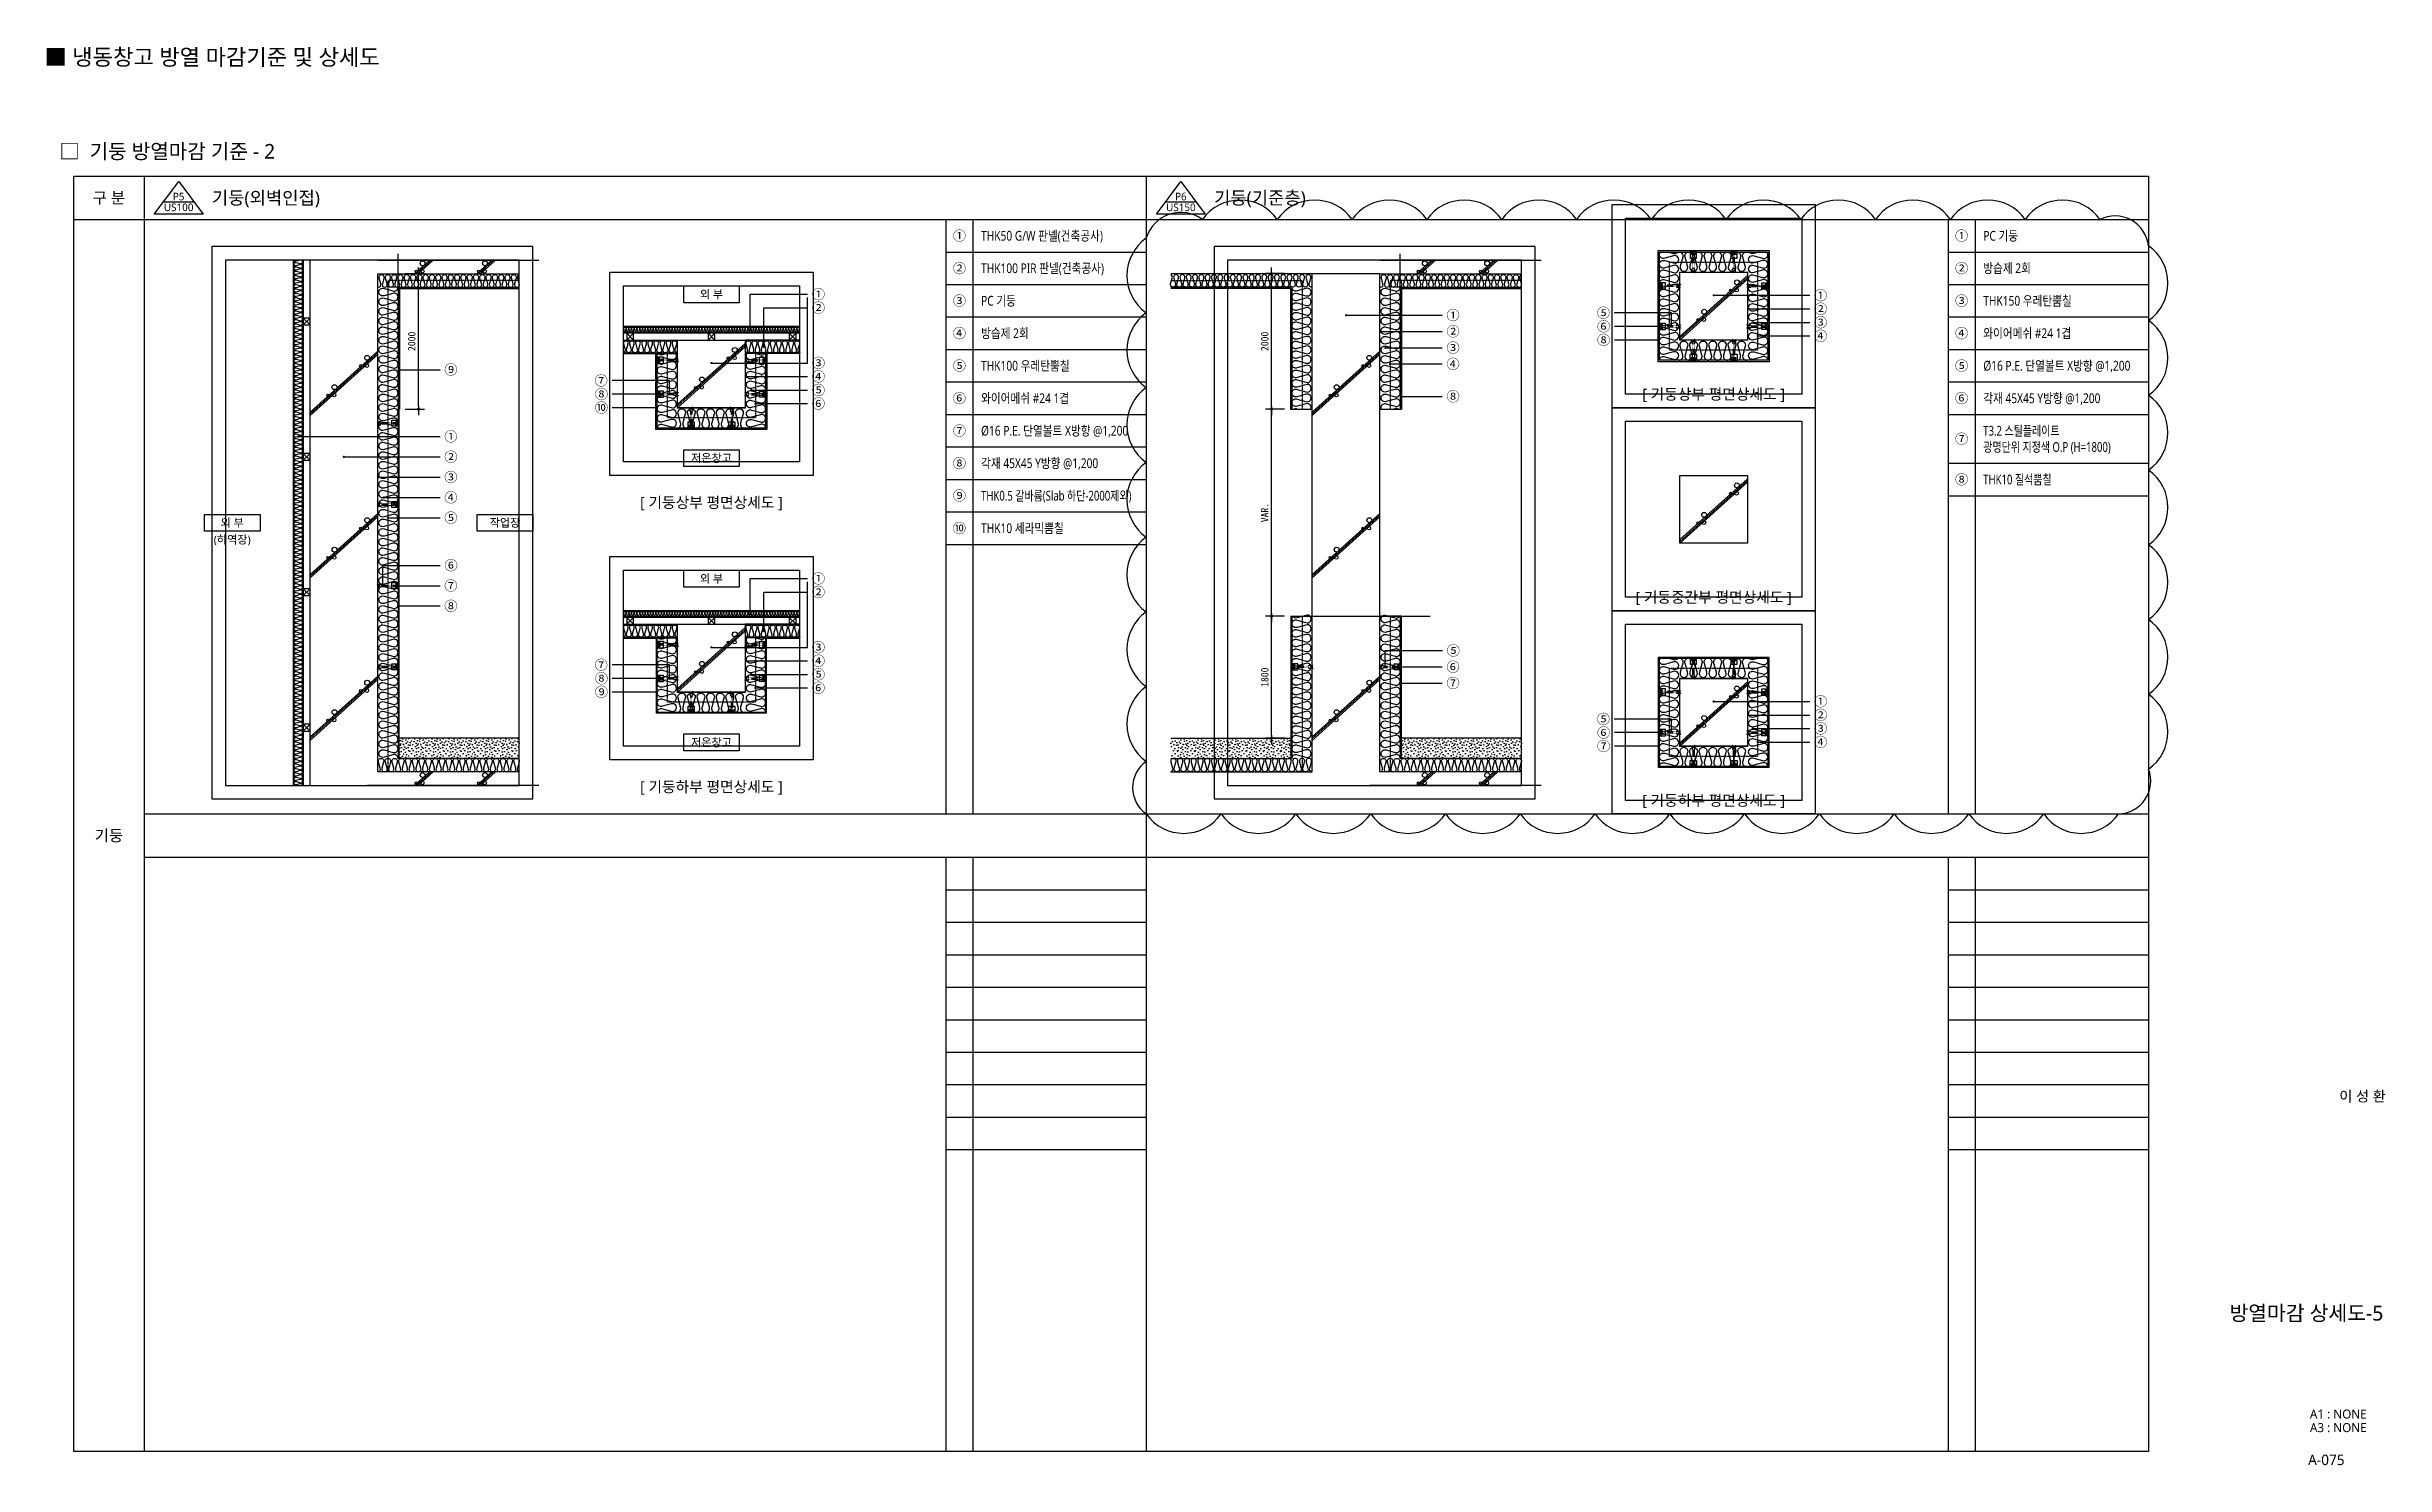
# Model space of a CAD drawing. Header units: millimetres. Extents: x 1008970 to 1091919, y 939088 to 948574.
# Drawn here: x 1076285 to 1091919, y 939088 to 948574 of the extents above; entities that cross this region are included whole.
import ezdxf
from ezdxf.enums import TextEntityAlignment as Align

# ---------------------------------------------------------------- set-up
doc = ezdxf.new("R2010")
doc.units = ezdxf.units.MM
doc.header["$LTSCALE"] = 5
doc.header["$MEASUREMENT"] = 0
doc.header["$PDSIZE"] = -10
doc.linetypes.add('HIDDEN', pattern=[0.375, 0.25, -0.125])
doc.linetypes.add('JIS_02_0.7', pattern=[1.35, 0.75, -0.6])
doc.layers.get('0').update_dxf_attribs({"linetype": 'CONTINUOUS'})
doc.layers.get('Defpoints').update_dxf_attribs({"color": 153, "linetype": 'CONTINUOUS'})
for name, color, linetype in [('0612_ACL WALL', 4, 'CONTINUOUS'), ('5TXT', 7, 'CONTINUOUS'), ('AA-AXIS-DIM7', 7, 'CONTINUOUS'), ('CON', 2, 'CONTINUOUS'), ('conc', 2, 'CONTINUOUS'), ('DIM', 7, 'CONTINUOUS'), ('FIN', 5, 'CONTINUOUS'), ('HATCH', 9, 'CONTINUOUS'), ('TEXT', 7, 'CONTINUOUS'), ('WALL3', 3, 'CONTINUOUS'), ('단열재', 11, 'CONTINUOUS'), ('볼트', 253, 'JIS_02_0.7')]:
    doc.layers.add(name, color=color, linetype=linetype)
doc.layers.add('A-BORD-TEXT', color=3, linetype='CONTINUOUS', lineweight=25)
doc.layers.add('REV-202205', color=20, linetype='CONTINUOUS', lineweight=25)
doc.styles.add('MG', font='malgun.ttf')
doc.styles.add('돋움', font='')
doc.styles.add('맑은고딕', font='malgun.ttf')
doc.styles.add('한글', font='malgun.ttf')
doc.styles.get('돋움').set_extended_font_data('DotumChe')
doc.dimstyles.new('DIM_5', dxfattribs={"dimscale": 5, "dimtxt": 3, "dimasz": 1, "dimexe": 2, "dimexo": 2, "dimgap": 1, "dimtad": 1, "dimdec": 0, "dimzin": 0, "dimdsep": 46, "dimtxsty": 'MG', "dimblk1": 'DIMDOT', "dimblk2": 'DIMDOT', "dimsah": 1, "dimcen": 0.09, "dimdle": 2, "dimclrd": 7, "dimclre": 7, "dimclrt": 3, "dimadec": 0, "dimazin": 0, "dimtfac": 1, "dimtdec": 0, "dimtix": 1, "dimtmove": 2, "dimatfit": 3, "dimldrblk": 'DIMDOT', "dimfxl": 2, "dimtolj": 1, "dimtzin": 0, "dimarcsym": 0})
doc.dimstyles.new('SDIM', dxfattribs={"dimscale": 10, "dimtxt": 2.5, "dimasz": 1, "dimexe": 2, "dimexo": 2, "dimgap": 1, "dimtad": 1, "dimdsep": 46, "dimtxsty": '돋움', "dimblk1": '_RXDOT', "dimblk2": '_RXDOT', "dimsah": 1, "dimcen": 3, "dimclrd": 7, "dimclre": 7, "dimclrt": 3, "dimadec": 0, "dimazin": 0, "dimtfac": 1, "dimtix": 1, "dimtmove": 2, "dimatfit": 3, "dimfxl": 1, "dimtolj": 1, "dimtzin": 0, "dimarcsym": 0})

msp = doc.modelspace()

# ---------------------------------------------------------------- texts
at = {"style": '한글'}
for s, height, p in [('■ 냉동창고 방열 마감기준 및 상세도', 108.6557, (1076269.934, 948505.496)), ('□  기둥 방열마감 기준 - 2', 98.77792, (1076369.577, 947874.603)), ('기둥(외벽인접)', 86.9247, (1077388.369, 947563.812)), ('기둥(기준층)', 86.9247, (1084088.815, 947563.812))]:
    msp.add_text(s, height=height, dxfattribs=at).set_placement(p, align=Align.MIDDLE_LEFT)
for s, height, p in [('구 분', 76.0591, (1076700.215, 947563.812)), ('①', 65.194, (1082386.539, 947310.282)), ('①', 65.194, (1089086.985, 947310.282)), ('②', 65.194, (1082386.539, 947092.97)), ('②', 65.194, (1089086.985, 947092.97)), ('①', 65.194, (1081444.047, 946919.089)), ('②', 65.194, (1081444.047, 946828.542)), ('③', 65.194, (1082386.539, 946875.659)), ('⑤', 65.194, (1086691.957, 946794.167)), ('①', 65.194, (1088144.492, 946911.881)), ('②', 65.194, (1088144.492, 946821.334)), ('③', 65.194, (1089086.985, 946875.659)), ('④', 65.194, (1082386.539, 946658.347)), ('①', 65.194, (1085686.962, 946778.622)), ('②', 65.194, (1085686.962, 946669.966)), ('⑥', 65.194, (1086693.484, 946703.62)), ('③', 65.194, (1088144.492, 946730.788)), ('④', 65.194, (1088144.492, 946640.241)), ('④', 65.194, (1089086.985, 946658.347)), ('③', 65.194, (1085686.962, 946561.31)), ('⑧', 65.194, (1086693.484, 946613.074)), ('⑨', 65.194, (1078986.516, 946414.585)), ('⑦', 65.194, (1079991.511, 946341.434)), ('③', 65.194, (1081444.047, 946459.148)), ('④', 65.194, (1081444.047, 946368.601)), ('⑤', 65.194, (1082386.539, 946441.035)), ('④', 65.194, (1085686.962, 946452.654)), ('⑤', 65.194, (1089086.985, 946441.035)), ('⑧', 65.194, (1079993.038, 946250.887)), ('⑩', 65.194, (1079993.038, 946160.341)), ('⑤', 65.194, (1081444.047, 946278.055)), ('⑥', 65.194, (1081444.047, 946187.508)), ('⑥', 65.194, (1082386.539, 946223.723)), ('⑧', 65.194, (1085686.962, 946235.343)), ('⑥', 65.194, (1089086.985, 946223.723)), ('⑦', 65.194, (1082386.539, 946006.412)), ('①', 65.194, (1078986.516, 945967.391)), ('⑦', 65.194, (1089086.985, 945952.084)), ('②', 65.194, (1078986.516, 945831.572)), ('③', 65.194, (1078986.516, 945695.752)), ('⑧', 65.194, (1082386.539, 945789.1)), ('④', 65.194, (1078986.516, 945559.932)), ('⑨', 65.194, (1082386.539, 945571.788)), ('⑧', 65.194, (1089086.985, 945680.444)), ('⑤', 65.194, (1078986.516, 945424.112)), ('⑩', 65.194, (1082386.539, 945354.476)), ('⑥', 65.194, (1078988.042, 945105.985)), ('⑦', 65.194, (1078986.516, 944970.165)), ('①', 65.194, (1081444.047, 945017.611)), ('②', 65.194, (1081444.047, 944927.065)), ('⑧', 65.194, (1078986.516, 944834.345)), ('⑦', 65.194, (1079991.511, 944439.956)), ('③', 65.194, (1081444.047, 944557.67)), ('④', 65.194, (1081444.047, 944467.124)), ('⑤', 65.194, (1085688.488, 944535.541)), ('⑧', 65.194, (1079993.038, 944349.409)), ('⑤', 65.194, (1081444.047, 944376.577)), ('⑥', 65.194, (1081444.047, 944286.03)), ('⑥', 65.194, (1085686.962, 944426.885)), ('⑦', 65.194, (1085686.962, 944318.23)), ('⑨', 65.194, (1079993.038, 944258.863)), ('①', 65.194, (1088144.492, 944195.484)), ('⑤', 65.194, (1086691.957, 944077.77)), ('⑥', 65.194, (1086693.484, 943987.223)), ('②', 65.194, (1088144.492, 944104.937)), ('③', 65.194, (1088144.492, 944014.391)), ('⑦', 65.194, (1086693.484, 943896.677)), ('④', 65.194, (1088144.492, 943923.844)), ('기둥', 76.0591, (1076700.215, 943299.069))]:
    msp.add_text(s, height=height, dxfattribs=at).set_placement(p, align=Align.MIDDLE_CENTER)
for s, height, width, p in [('THK50 G/W 판넬(건축공사)', 65.19353, 0.8, (1082531.414, 947310.282)), ('PC 기둥', 65.1935, 0.8, (1089231.86, 947310.282)), ('THK100 PIR 판넬(건축공사)', 65.19353, 0.8, (1082531.414, 947092.97)), ('방습제 2회', 65.1935, 0.8, (1089231.86, 947092.97)), ('PC 기둥', 65.1935, 0.8, (1082531.414, 946875.659)), ('THK150 우레탄뿜칠', 65.19353, 0.8, (1089231.86, 946875.659)), ('방습제 2회', 65.1935, 0.8, (1082531.414, 946658.347)), ('와이어메쉬 #24 1겹', 65.19353, 0.8, (1089231.86, 946658.347)), ('THK100 우레탄뿜칠', 65.19353, 0.8, (1082531.414, 946441.035)), ('Ø16 P.E. 단열볼트 X방향 @1,200', 65.19353, 0.8, (1089231.86, 946441.035)), ('와이어메쉬 #24 1겹', 65.19353, 0.8, (1082531.414, 946223.723)), ('각재 45X45 Y방향 @1,200', 65.19353, 0.8, (1089231.86, 946223.723)), ('Ø16 P.E. 단열볼트 X방향 @1,200', 65.19353, 0.8, (1082531.414, 946006.412)), ('T3.2 스틸플레이트', 65.19353, 0.75, (1089231.86, 946006.412)), ('광명단위 지정색 O.P (H=1800)', 65.19353, 0.75, (1089231.86, 945897.756)), ('각재 45X45 Y방향 @1,200', 65.19353, 0.8, (1082531.414, 945789.1)), ('THK0.5 갈바륨(Slab 하단-2000제외)', 65.19353, 0.75, (1082531.414, 945571.788)), ('THK10 질석뿜칠', 65.1935, 0.75, (1089231.86, 945680.444)), ('THK10 세라믹뿜칠', 65.19353, 0.8, (1082531.414, 945354.476))]:
    msp.add_text(s, height=height, dxfattribs=dict(at, width=width)).set_placement(p, align=Align.MIDDLE_LEFT)
at = {"layer": 'A-BORD-TEXT', "style": '맑은고딕'}
for s, height, p in [('이 성 환', 70, (1091922.755, 941520.648)), ('A1 : NONE', 60, (1091795.327, 939400.098)), ('A3 : NONE', 60, (1091795.327, 939309.4)), ('A-075', 70, (1091647.668, 939088.673))]:
    msp.add_text(s, height=height, dxfattribs=at).set_placement(p, align=Align.RIGHT)
msp.add_text('방열마감 상세도-5', height=100, dxfattribs=at).set_placement((1091392.545, 940105.222), align=Align.MIDDLE_CENTER)
at = {"layer": 'TEXT', "style": '맑은고딕'}
for s, height, p in [('US100', 50.7061, (1077166.603, 947500.43)), ('P5', 50.7061, (1077166.603, 947572.867)), ('US150', 50.7061, (1083867.049, 947500.43)), ('P6', 50.7061, (1083867.049, 947572.867)), ('외 부', 54.3279, (1080728.729, 946918.317)), ('[ 기둥상부 평면상세도 ]', 72.43725, (1087429.174, 946250.887)), ('저온창고', 54.3279, (1080728.729, 945823.406)), ('외 부', 54.3279, (1077524.708, 945390.695)), ('작업장', 54.3279, (1079348.585, 945390.695)), ('[ 기둥상부 평면상세도 ]', 72.43725, (1080728.729, 945526.515)), ('(하역장)', 54.3279, (1077524.708, 945278.215)), ('외 부', 54.3279, (1080728.729, 945016.839)), ('[ 기둥중간부 평면상세도 ]', 72.43725, (1087429.174, 944892.689)), ('저온창고', 54.3279, (1080728.729, 943921.928)), ('[ 기둥하부 평면상세도 ]', 72.43725, (1080728.729, 943625.037)), ('[ 기둥하부 평면상세도 ]', 72.43725, (1087429.174, 943534.49))]:
    msp.add_text(s, height=height, dxfattribs=at).set_placement(p, align=Align.MIDDLE_CENTER)

# ---------------------------------------------------------------- blocks, each defined once
blk = doc.blocks.new('zw$8367')
blk.add_line((1287, 5), (1287, 369))
blk.add_lwpolyline([(913, 374), (1287, 374), (1287, 0), (913, 0)], close=True)
at = {"layer": '볼트'}
for p, q in [((16, 292), (121, 284)), ((16, 268), (235, 268)), ((16, 106), (235, 106)), ((16, 82), (121, 90)), ((40, 243), (40, 131)), ((121, 284), (235, 284)), ((121, 203), (121, 171)), ((121, 90), (235, 90)), ((186, 106), (235, 106)), ((261, 228), (1125, 228)), ((261, 146), (1125, 146)), ((1125, 321), (1125, 53)), ((1125, 236), (1206, 236)), ((1125, 146), (1125, 228)), ((1125, 138), (1206, 138)), ((1133, 329), (1279, 329)), ((1133, 45), (1279, 45)), ((1141, 329), (1141, 45)), ((1157, 329), (1157, 45)), ((1173, 329), (1173, 45)), ((1190, 329), (1190, 45)), ((1206, 329), (1206, 45)), ((1206, 232), (1279, 232)), ((1206, 142), (1279, 142)), ((1287, 321), (1287, 240)), ((1287, 134), (1287, 53))]:
    blk.add_line(p, q, dxfattribs=at)
for centre, radius, start, end in [((16, 276), 16.2, 90, 165.52249), ((16, 284), 16.2, 194.47751, 270), ((16, 90), 16.2, 90, 165.52249), ((16, 98), 16.2, 194.47751, 270), ((64, 243), 24.3, 78.46304, 180), ((64, 131), 24.3, 180, 281.53696), ((56, 203), 64.9, 0, 78.46304), ((56, 171), 64.9, 281.53696, 0), ((186, 203), 64.9, 33.05573, 180), ((186, 171), 64.9, 180, 326.94427), ((235, 276), 8.11, 0, 90), ((235, 276), 8.11, 270, 0), ((235, 98), 8.11, 0, 90), ((235, 98), 8.11, 270, 0), ((261, 252), 24.3, 213.05573, 270), ((261, 122), 24.3, 90, 146.94427), ((1133, 321), 8.11, 90, 180), ((1133, 53), 8.11, 180, 270), ((1279, 321), 8.11, 0, 90), ((1279, 240), 8.11, 270, 0), ((1279, 134), 8.11, 0, 90), ((1279, 53), 8.11, 270, 0)]:
    blk.add_arc(centre, radius, start, end, dxfattribs=at)
blk = doc.blocks.new('DIMDOT')
at = {"linetype": 'Continuous'}
blk.add_line((-2, 0), (2, 0), dxfattribs=at)
for radius in [0.5, 0.25]:
    blk.add_circle((0, 0), radius, dxfattribs=at)
blk = doc.blocks.new('_RXDOT')
at = {"color": 0, "linetype": 'ByBlock'}
blk.add_line((-1, 0), (2, 0), dxfattribs=at)
at = {"color": 0, "linetype": 'ByBlock', "const_width": 0.5}
blk.add_lwpolyline([(-0.25, 0, 1), (0.25, 0, 1)], format="xyb", close=True, dxfattribs=at)
blk = doc.blocks.new('*D16')
at = {"layer": 'Defpoints', "color": 0, "transparency": 16777216}
for p in [(1078642, 947057), (1078770, 947057), (1078642, 946151)]:
    blk.add_point(p, dxfattribs=at)
at = {"layer": 'DIM', "color": 7, "lineweight": -2, "transparency": 16777216}
for p, q in [((1078682, 947057), (1078810, 947057)), ((1078770, 946171), (1078770, 947037)), ((1078682, 946151), (1078810, 946151))]:
    blk.add_line(p, q, dxfattribs=at)
at = {"layer": 'DIM', "color": 7, "lineweight": -2, "transparency": 16777216, "xscale": 20, "yscale": 20, "zscale": 20}
for p, rotation in [((1078770, 947057), 90), ((1078770, 946151), 270)]:
    blk.add_blockref('_RXDOT', p, dxfattribs=dict(at, rotation=rotation))
at = {"layer": 'DIM', "color": 3, "transparency": 16777216, "insert": (1078725, 946604), "char_height": 50, "attachment_point": 5, "rotation": 90, "style": '돋움'}
blk.add_mtext('\\A1;2000', dxfattribs=at)
blk = doc.blocks.new('*D32')
at = {"layer": 'Defpoints', "color": 0, "transparency": 16777216}
for p in [(1084473, 947057), (1084600, 947057), (1084600, 946151)]:
    blk.add_point(p, dxfattribs=at)
at = {"layer": 'DIM', "color": 7, "lineweight": -2, "transparency": 16777216}
for p, q in [((1084560, 947057), (1084433, 947057)), ((1084473, 946171), (1084473, 947037)), ((1084560, 946151), (1084433, 946151))]:
    blk.add_line(p, q, dxfattribs=at)
at = {"layer": 'DIM', "color": 7, "lineweight": -2, "transparency": 16777216, "xscale": 20, "yscale": 20, "zscale": 20}
for p, rotation in [((1084473, 947057), 90), ((1084473, 946151), 270)]:
    blk.add_blockref('_RXDOT', p, dxfattribs=dict(at, rotation=rotation))
at = {"layer": 'DIM', "color": 3, "transparency": 16777216, "insert": (1084428, 946604), "char_height": 50, "attachment_point": 5, "rotation": 90, "style": '돋움'}
blk.add_mtext('\\A1;2000', dxfattribs=at)
blk = doc.blocks.new('*D33')
at = {"layer": 'Defpoints', "color": 0, "transparency": 16777216}
for p in [(1084473, 944766), (1084600, 944766), (1084600, 943951)]:
    blk.add_point(p, dxfattribs=at)
at = {"layer": 'DIM', "color": 7, "lineweight": -2, "transparency": 16777216}
for p, q in [((1084560, 944766), (1084433, 944766)), ((1084473, 943971), (1084473, 944746)), ((1084560, 943951), (1084433, 943951))]:
    blk.add_line(p, q, dxfattribs=at)
at = {"layer": 'DIM', "color": 7, "lineweight": -2, "transparency": 16777216, "xscale": 20, "yscale": 20, "zscale": 20}
for p, rotation in [((1084473, 944766), 90), ((1084473, 943951), 270)]:
    blk.add_blockref('_RXDOT', p, dxfattribs=dict(at, rotation=rotation))
at = {"layer": 'DIM', "color": 3, "transparency": 16777216, "insert": (1084428, 944358), "char_height": 50, "attachment_point": 5, "rotation": 90, "style": '돋움'}
blk.add_mtext('\\A1;1800', dxfattribs=at)
blk = doc.blocks.new('*D34')
at = {"layer": 'Defpoints', "color": 0, "transparency": 16777216}
for p in [(1084473, 946151), (1084600, 946151), (1084600, 944766)]:
    blk.add_point(p, dxfattribs=at)
at = {"layer": 'DIM', "color": 7, "lineweight": -2, "transparency": 16777216}
for p, q in [((1084560, 946151), (1084433, 946151)), ((1084473, 944786), (1084473, 946131)), ((1084560, 944766), (1084433, 944766))]:
    blk.add_line(p, q, dxfattribs=at)
at = {"layer": 'DIM', "color": 7, "lineweight": -2, "transparency": 16777216, "xscale": 20, "yscale": 20, "zscale": 20}
for p, rotation in [((1084473, 946151), 90), ((1084473, 944766), 270)]:
    blk.add_blockref('_RXDOT', p, dxfattribs=dict(at, rotation=rotation))
at = {"layer": 'DIM', "color": 3, "transparency": 16777216, "insert": (1084428, 945459), "char_height": 50, "attachment_point": 5, "rotation": 90, "style": '돋움'}
blk.add_mtext('\\A1;VAR.', dxfattribs=at)

# ---------------------------------------------------------------- dimensions: what is measured, and where the dimension line sits
at = {"layer": 'DIM'}
for p1, p2, distance, text, picture, middle in [((1078642.439, 946151.286), (1078642.439, 947056.752), -127.705, '2000', '*D16', (1078725.111, 946604.019)), ((1084600.403, 946151.286), (1084600.403, 947056.752), 127.705, '2000', '*D32', (1084427.664, 946604.019)), ((1084600.403, 944765.924), (1084600.403, 946151.286), 127.705, 'VAR.', '*D34', (1084427.664, 945458.605)), ((1084600.403, 943951.005), (1084600.403, 944765.924), 127.705, '1800', '*D33', (1084427.664, 944358.464))]:
    dim = msp.add_aligned_dim(p1=p1, p2=p2, distance=distance, text=text, dimstyle='SDIM', override={"dimscale": 20, "dimtxsty": '돋움'}, dxfattribs=at)
    dim.commit()
    dim.dimension.update_dxf_attribs({"geometry": picture, "text_midpoint": middle})

# ---------------------------------------------------------------- hatches: boundary and pattern name
at = {"layer": 'HATCH'}
h = msp.add_hatch(dxfattribs=at)
h.set_pattern_fill('CONC', color=256, scale=4.527328)
h.set_pattern_definition([(0, (1069212.57, 997929.28), (0, 114.99414), [0, -114.99414]), (0, (1069213.72, 997889.03), (0, 114.99414), [0, -114.99414]), (0, (1069217.17, 997951.13), (0, 114.99414), [0, -114.99414]), (338.1986, (1069157.369, 997915.479), (344.9824405, -114.994126), [12.38521, -606.87718]), (216.8699, (1069168.868, 997910.879), (344.9824, 229.988287), [5.7497, -569.22098]), (130.6013, (1069164.268, 997907.429), (574.9707303, -689.9647053), [10.60188, -1049.59162]), (206.5651, (1069126.32, 997893.63), (-114.99404, -114.994287), [2.57138, -254.56332]), (326.3099, (1069124.02, 997892.48), (229.988222, -114.99429), [4.14623, -410.4711]), (108.4349, (1069127.47, 997890.18), (-114.993953, 229.988323), [3.63646, -360.00697]), (225, (1069199.92, 997882.13), (-2e-14, -114.99417), [4.87874, -157.74746]), (0, (1069196.47, 997878.68), (114.99414, 114.99414), [6.89965, -108.0945]), (135, (1069203.37, 997878.68), (-114.99417, 8e-15), [4.87874, -157.74746]), (251.5651, (1069186.117, 997955.727), (114.993953, 229.988323), [3.63646, -360.00697]), (0, (1069184.97, 997952.28), (114.99414, 114.99414), [5.7497, -109.24443]), (143.1301, (1069190.717, 997952.277), (-344.9824, 229.988287), [5.7497, -569.22098]), (213.6901, (1069125.17, 997956.876), (229.988222, 114.99429), [4.14623, -410.4711]), (341.5651, (1069121.72, 997954.577), (-229.988323, 114.993953), [7.27292, -356.3705]), (126.8699, (1069128.62, 997952.277), (229.988287, -344.9824), [5.7497, -569.22098]), (0, (1069158.52, 997952.28), (0, 114.99414), [0, -114.99414]), (0, (1069127.47, 997922.38), (0, 114.99414), [0, -114.99414]), (0, (1069159.67, 997879.83), (0, 114.99414), [0, -114.99414]), (0, (1069190.72, 997915.48), (0, 114.99414), [0, -114.99414]), (0, (1069157.37, 997935.03), (0, 114.99414), [0, -114.99414]), (0, (1069132.07, 997938.48), (0, 114.99414), [0, -114.99414]), (0, (1069142.42, 997931.58), (0, 114.99414), [0, -114.99414]), (0, (1069137.82, 997903.98), (0, 114.99414), [0, -114.99414]), (0, (1069110.22, 997908.58), (0, 114.99414), [0, -114.99414]), (0, (1069111.37, 997935.03), (0, 114.99414), [0, -114.99414]), (0, (1069107.92, 997960.33), (0, 114.99414), [0, -114.99414]), (0, (1069143.57, 997964.93), (0, 114.99414), [0, -114.99414]), (0, (1069168.87, 997969.53), (0, 114.99414), [0, -114.99414]), (0, (1069209.12, 997964.93), (0, 114.99414), [0, -114.99414]), (0, (1069181.52, 997929.28), (0, 114.99414), [0, -114.99414]), (0, (1069170.02, 997949.98), (0, 114.99414), [0, -114.99414]), (0, (1069179.22, 997894.78), (0, 114.99414), [0, -114.99414]), (0, (1069144.72, 997889.03), (0, 114.99414), [0, -114.99414]), (0, (1069179.22, 997863.73), (0, 114.99414), [0, -114.99414]), (0, (1069141.27, 997870.63), (0, 114.99414), [0, -114.99414]), (0, (1069104.47, 997867.18), (0, 114.99414), [0, -114.99414]), (0, (1069118.27, 997861.43), (0, 114.99414), [0, -114.99414]), (0, (1069119.42, 997877.53), (0, 114.99414), [0, -114.99414]), (0, (1069196.47, 997859.13), (0, 114.99414), [0, -114.99414]), (0, (1069210.27, 997906.28), (0, 114.99414), [0, -114.99414]), (0, (1069204.52, 997940.78), (0, 114.99414), [0, -114.99414]), (0, (1069151.62, 997857.98), (0, 114.99414), [0, -114.99414])])
h.paths.add_polyline_path([(1079443.776, 943951.005), (1079443.776, 943815.185), (1078637.912, 943815.185), (1078637.912, 943951.005)])
h = msp.add_hatch(dxfattribs=at)
h.set_pattern_fill('CONC', color=256, scale=4.527328, angle=180)
h.set_pattern_definition([(180, (1094030.28, 997929.28), (0, 114.99414), [0, -114.99414]), (180, (1094029.13, 997889.03), (0, 114.99414), [0, -114.99414]), (180, (1094025.68, 997951.13), (0, 114.99414), [0, -114.99414]), (201.8014, (1094085.473, 997915.479), (-344.9824405, -114.994126), [12.38521, -606.87718]), (323.1301, (1094073.974, 997910.879), (-344.9824, 229.988287), [5.7497, -569.22098]), (49.3987, (1094078.573, 997907.429), (-574.9707303, -689.9647053), [10.60188, -1049.59162]), (333.4349, (1094116.52, 997893.63), (114.99404, -114.994287), [2.57138, -254.56332]), (213.6901, (1094118.82, 997892.48), (-229.988222, -114.99429), [4.14623, -410.4711]), (71.5651, (1094115.37, 997890.18), (114.993953, 229.988323), [3.63646, -360.00697]), (315, (1094042.925, 997882.13), (2e-14, -114.99417), [4.87874, -157.74746]), (180, (1094046.38, 997878.68), (-114.99414, 114.99414), [6.89965, -108.0945]), (45, (1094039.475, 997878.68), (114.99417, 8e-15), [4.87874, -157.74746]), (288.4349, (1094056.725, 997955.727), (-114.993953, 229.988323), [3.63646, -360.00697]), (180, (1094057.87, 997952.28), (-114.99414, 114.99414), [5.7497, -109.24443]), (36.8699, (1094052.125, 997952.277), (344.9824, 229.988287), [5.7497, -569.22098]), (326.3099, (1094117.67, 997956.876), (-229.988222, 114.99429), [4.14623, -410.4711]), (198.4349, (1094121.12, 997954.577), (229.988323, 114.993953), [7.27292, -356.3705]), (53.1301, (1094114.222, 997952.277), (-229.988287, -344.9824), [5.7497, -569.22098]), (180, (1094084.32, 997952.28), (0, 114.99414), [0, -114.99414]), (180, (1094115.37, 997922.38), (0, 114.99414), [0, -114.99414]), (180, (1094083.17, 997879.83), (0, 114.99414), [0, -114.99414]), (180, (1094052.12, 997915.48), (0, 114.99414), [0, -114.99414]), (180, (1094085.47, 997935.03), (0, 114.99414), [0, -114.99414]), (180, (1094110.77, 997938.48), (0, 114.99414), [0, -114.99414]), (180, (1094100.42, 997931.58), (0, 114.99414), [0, -114.99414]), (180, (1094105.02, 997903.98), (0, 114.99414), [0, -114.99414]), (180, (1094132.62, 997908.58), (0, 114.99414), [0, -114.99414]), (180, (1094131.47, 997935.03), (0, 114.99414), [0, -114.99414]), (180, (1094134.92, 997960.33), (0, 114.99414), [0, -114.99414]), (180, (1094099.27, 997964.93), (0, 114.99414), [0, -114.99414]), (180, (1094073.97, 997969.53), (0, 114.99414), [0, -114.99414]), (180, (1094033.73, 997964.93), (0, 114.99414), [0, -114.99414]), (180, (1094061.32, 997929.28), (0, 114.99414), [0, -114.99414]), (180, (1094072.82, 997949.98), (0, 114.99414), [0, -114.99414]), (180, (1094063.62, 997894.78), (0, 114.99414), [0, -114.99414]), (180, (1094098.12, 997889.03), (0, 114.99414), [0, -114.99414]), (180, (1094063.62, 997863.73), (0, 114.99414), [0, -114.99414]), (180, (1094101.57, 997870.63), (0, 114.99414), [0, -114.99414]), (180, (1094138.37, 997867.18), (0, 114.99414), [0, -114.99414]), (180, (1094124.57, 997861.43), (0, 114.99414), [0, -114.99414]), (180, (1094123.42, 997877.53), (0, 114.99414), [0, -114.99414]), (180, (1094046.38, 997859.13), (0, 114.99414), [0, -114.99414]), (180, (1094032.58, 997906.28), (0, 114.99414), [0, -114.99414]), (180, (1094038.33, 997940.78), (0, 114.99414), [0, -114.99414]), (180, (1094091.22, 997857.98), (0, 114.99414), [0, -114.99414])])
h.paths.add_polyline_path([(1083799.066, 943951.005), (1083799.066, 943815.185), (1084604.93, 943815.185), (1084604.93, 943951.005)])
h = msp.add_hatch(dxfattribs=at)
h.set_pattern_fill('CONC', color=256, scale=4.527328)
h.set_pattern_definition([(0, (1075913.01, 997929.28), (0, 114.99414), [0, -114.99414]), (0, (1075914.16, 997889.03), (0, 114.99414), [0, -114.99414]), (0, (1075917.61, 997951.13), (0, 114.99414), [0, -114.99414]), (338.1986, (1075857.815, 997915.479), (344.9824405, -114.994126), [12.38521, -606.87718]), (216.8699, (1075869.314, 997910.879), (344.9824, 229.988287), [5.7497, -569.22098]), (130.6013, (1075864.714, 997907.429), (574.9707303, -689.9647053), [10.60188, -1049.59162]), (206.5651, (1075826.766, 997893.63), (-114.99404, -114.994287), [2.57138, -254.56332]), (326.3099, (1075824.466, 997892.48), (229.988222, -114.99429), [4.14623, -410.4711]), (108.4349, (1075827.916, 997890.18), (-114.993953, 229.988323), [3.63646, -360.00697]), (225, (1075900.36, 997882.13), (-2e-14, -114.99417), [4.87874, -157.74746]), (0, (1075896.91, 997878.68), (114.99414, 114.99414), [6.89965, -108.0945]), (135, (1075903.81, 997878.68), (-114.99417, 8e-15), [4.87874, -157.74746]), (251.5651, (1075886.563, 997955.727), (114.993953, 229.988323), [3.63646, -360.00697]), (0, (1075885.41, 997952.28), (114.99414, 114.99414), [5.7497, -109.24443]), (143.1301, (1075891.163, 997952.277), (-344.9824, 229.988287), [5.7497, -569.22098]), (213.6901, (1075825.616, 997956.876), (229.988222, 114.99429), [4.14623, -410.4711]), (341.5651, (1075822.166, 997954.577), (-229.988323, 114.993953), [7.27292, -356.3705]), (126.8699, (1075829.066, 997952.277), (229.988287, -344.9824), [5.7497, -569.22098]), (0, (1075858.96, 997952.28), (0, 114.99414), [0, -114.99414]), (0, (1075827.92, 997922.38), (0, 114.99414), [0, -114.99414]), (0, (1075860.11, 997879.83), (0, 114.99414), [0, -114.99414]), (0, (1075891.16, 997915.48), (0, 114.99414), [0, -114.99414]), (0, (1075857.81, 997935.03), (0, 114.99414), [0, -114.99414]), (0, (1075832.52, 997938.48), (0, 114.99414), [0, -114.99414]), (0, (1075842.87, 997931.58), (0, 114.99414), [0, -114.99414]), (0, (1075838.27, 997903.98), (0, 114.99414), [0, -114.99414]), (0, (1075810.67, 997908.58), (0, 114.99414), [0, -114.99414]), (0, (1075811.82, 997935.03), (0, 114.99414), [0, -114.99414]), (0, (1075808.37, 997960.33), (0, 114.99414), [0, -114.99414]), (0, (1075844.02, 997964.93), (0, 114.99414), [0, -114.99414]), (0, (1075869.31, 997969.53), (0, 114.99414), [0, -114.99414]), (0, (1075909.56, 997964.93), (0, 114.99414), [0, -114.99414]), (0, (1075881.96, 997929.28), (0, 114.99414), [0, -114.99414]), (0, (1075870.46, 997949.98), (0, 114.99414), [0, -114.99414]), (0, (1075879.66, 997894.78), (0, 114.99414), [0, -114.99414]), (0, (1075845.17, 997889.03), (0, 114.99414), [0, -114.99414]), (0, (1075879.66, 997863.73), (0, 114.99414), [0, -114.99414]), (0, (1075841.72, 997870.63), (0, 114.99414), [0, -114.99414]), (0, (1075804.92, 997867.18), (0, 114.99414), [0, -114.99414]), (0, (1075818.72, 997861.43), (0, 114.99414), [0, -114.99414]), (0, (1075819.87, 997877.53), (0, 114.99414), [0, -114.99414]), (0, (1075896.91, 997859.13), (0, 114.99414), [0, -114.99414]), (0, (1075910.71, 997906.28), (0, 114.99414), [0, -114.99414]), (0, (1075904.96, 997940.78), (0, 114.99414), [0, -114.99414]), (0, (1075852.06, 997857.98), (0, 114.99414), [0, -114.99414])])
h.paths.add_polyline_path([(1086144.222, 943951.005), (1086144.222, 943815.185), (1085338.357, 943815.185), (1085338.357, 943951.005)])

# ---------------------------------------------------------------- linework, layer by layer
for p, q in [((1082295.993, 947418.938), (1082295.993, 943443.944)), ((1082295.993, 947418.938), (1082295.993, 943443.944)), ((1082477.086, 947418.938), (1082477.086, 943443.944)), ((1082477.086, 947418.938), (1082477.086, 943443.944)), ((1088996.439, 947418.938), (1088996.439, 943443.944)), ((1089177.532, 947418.938), (1089177.532, 943443.944)), ((1082295.993, 947201.626), (1083636.082, 947201.626)), ((1088996.439, 947201.626), (1090336.528, 947201.626)), ((1082295.993, 946984.314), (1083636.082, 946984.314)), ((1088996.439, 946984.314), (1090336.528, 946984.314)), ((1082295.993, 946767.003), (1083636.082, 946767.003)), ((1088996.439, 946767.003), (1090336.528, 946767.003)), ((1082295.993, 946549.691), (1083636.082, 946549.691)), ((1088996.439, 946549.691), (1090336.528, 946549.691)), ((1082295.993, 946332.379), (1083636.082, 946332.379)), ((1088996.439, 946332.379), (1090336.528, 946332.379)), ((1082295.993, 946115.067), (1083636.082, 946115.067)), ((1088996.439, 946115.067), (1090336.528, 946115.067)), ((1082295.993, 945897.756), (1083636.082, 945897.756)), ((1088996.439, 945789.1), (1090336.528, 945789.1)), ((1082295.993, 945680.444), (1083636.082, 945680.444)), ((1082295.993, 945463.132), (1083636.082, 945463.132)), ((1088996.439, 945571.788), (1090336.528, 945571.788)), ((1082295.993, 945245.82), (1083636.082, 945245.82)), ((1082295.993, 943154.195), (1082295.993, 939179.201)), ((1082295.993, 943154.195), (1082295.993, 939179.201)), ((1082477.086, 943154.195), (1082477.086, 939179.201)), ((1082477.086, 943154.195), (1082477.086, 939179.201)), ((1088996.439, 943154.195), (1088996.439, 939179.201)), ((1089177.532, 943154.195), (1089177.532, 939179.201)), ((1082295.993, 942936.883), (1083636.082, 942936.883)), ((1088996.439, 942936.883), (1090336.528, 942936.883)), ((1082295.993, 942719.571), (1083636.082, 942719.571)), ((1088996.439, 942719.571), (1090336.528, 942719.571)), ((1082295.993, 942502.26), (1083636.082, 942502.26)), ((1088996.439, 942502.26), (1090336.528, 942502.26)), ((1082295.993, 942284.948), (1083636.082, 942284.948)), ((1088996.439, 942284.948), (1090336.528, 942284.948)), ((1082295.993, 942067.636), (1083636.082, 942067.636)), ((1088996.439, 942067.636), (1090336.528, 942067.636)), ((1082295.993, 941850.324), (1083636.082, 941850.324)), ((1088996.439, 941850.324), (1090336.528, 941850.324)), ((1082295.993, 941633.013), (1083636.082, 941633.013)), ((1088996.439, 941633.013), (1090336.528, 941633.013)), ((1082295.993, 941415.701), (1083636.082, 941415.701)), ((1088996.439, 941415.701), (1090336.528, 941415.701)), ((1082295.993, 941198.389), (1083636.082, 941198.389)), ((1088996.439, 941198.389), (1090336.528, 941198.389))]:
    msp.add_line(p, q)
at = {"color": 6}
for p, q in [((1084603.119, 944765.924), (1084603.119, 943815.185)), ((1084603.119, 944765.924), (1084745.277, 944765.924)), ((1085340.168, 944765.924), (1085198.01, 944765.924)), ((1085340.168, 944765.924), (1085340.168, 943815.185))]:
    msp.add_line(p, q, dxfattribs=at)
for points in [[(1090336.528, 939179.201), (1076464.794, 939179.201), (1076464.794, 947708.687), (1090336.528, 947708.687)], [(1080542.991, 946974.557), (1080914.466, 946974.557), (1080914.466, 946862.077), (1080542.991, 946862.077)], [(1080542.991, 945879.646), (1080914.466, 945879.646), (1080914.466, 945767.166), (1080542.991, 945767.166)], [(1077338.97, 945446.935), (1077710.446, 945446.935), (1077710.446, 945334.455), (1077338.97, 945334.455)], [(1079162.847, 945446.935), (1079534.323, 945446.935), (1079534.323, 945334.455), (1079162.847, 945334.455)], [(1080542.991, 945073.079), (1080914.466, 945073.079), (1080914.466, 944960.599), (1080542.991, 944960.599)], [(1080542.991, 943978.169), (1080914.466, 943978.169), (1080914.466, 943865.688), (1080542.991, 943865.688)]]:
    msp.add_lwpolyline(points, close=True)
for points in [[(1078502.092, 943724.638, 0.905, 0.905, 0), (1078502.092, 947052.224, 0.905, 0.905, 0), (1079443.776, 947052.224, 0.905, 0.905, 0)], [(1084740.75, 943724.638, 0.905, 0.905, 0), (1084740.75, 947052.224, 0.905, 0.905, 0), (1083799.066, 947052.224, 0.905, 0.905, 0)], [(1085202.538, 943724.638, 0.905, 0.905, 0), (1085202.538, 947052.224, 0.905, 0.905, 0), (1086144.222, 947052.224, 0.905, 0.905, 0)]]:
    msp.add_lwpolyline(points, format="xyseb", dxfattribs=at)
at = {"color": 6, "const_width": 1.811}
for points in [[(1087198.281, 947070.334), (1087660.068, 947070.334), (1087660.068, 946608.546), (1087198.281, 946608.546)], [(1087198.281, 944353.937), (1087660.068, 944353.937), (1087660.068, 943892.149), (1087198.281, 943892.149)]]:
    msp.add_lwpolyline(points, close=True, dxfattribs=at)
for points in [[(1080959.622, 946522.527), (1080959.622, 946155.813), (1080497.835, 946155.813), (1080497.835, 946522.527)], [(1080959.622, 944621.049), (1080959.622, 944254.336), (1080497.835, 944254.336), (1080497.835, 944621.049)]]:
    msp.add_lwpolyline(points, dxfattribs=at)
at = {"color": 6}
msp.add_lwpolyline([(1087060.65, 944491.568), (1087797.699, 944491.568), (1087797.699, 943754.519), (1087060.65, 943754.519)], close=True, dxfattribs=at)
at = {"layer": '0612_ACL WALL', "linetype": 'ByBlock'}
for p, q in [((1077931.648, 947147.298), (1077931.648, 943634.092)), ((1077936.176, 947147.298), (1077936.176, 943634.092)), ((1077995.031, 947147.298), (1077995.031, 943634.092)), ((1077999.558, 947147.298), (1077999.558, 943634.092)), ((1081317.281, 946703.62), (1080140.176, 946703.62)), ((1081317.281, 946699.093), (1080140.176, 946699.093)), ((1081317.281, 946662.874), (1080140.176, 946662.874)), ((1081317.281, 946658.347), (1080140.176, 946658.347)), ((1080140.176, 946613.074), (1080502.362, 946613.074)), ((1080140.176, 946608.546), (1080502.362, 946608.546)), ((1080140.176, 946527.054), (1080502.362, 946527.054)), ((1080140.176, 946522.527), (1080502.362, 946522.527)), ((1081317.281, 946613.074), (1080955.095, 946613.074)), ((1081317.281, 946608.546), (1080955.095, 946608.546)), ((1081317.281, 946527.054), (1080955.095, 946527.054)), ((1081317.281, 946522.527), (1080955.095, 946522.527)), ((1081317.281, 944802.142), (1080140.176, 944802.142)), ((1081317.281, 944797.615), (1080140.176, 944797.615)), ((1081317.281, 944761.396), (1080140.176, 944761.396)), ((1081317.281, 944756.869), (1080140.176, 944756.869)), ((1080140.176, 944711.596), (1080502.362, 944711.596)), ((1080140.176, 944707.068), (1080502.362, 944707.068)), ((1081317.281, 944711.596), (1080955.095, 944711.596)), ((1081317.281, 944707.068), (1080955.095, 944707.068)), ((1080140.176, 944625.576), (1080502.362, 944625.576)), ((1080140.176, 944621.049), (1080502.362, 944621.049)), ((1081317.281, 944625.576), (1080955.095, 944625.576)), ((1081317.281, 944621.049), (1080955.095, 944621.049)), ((1079443.776, 943951.005), (1078637.912, 943951.005)), ((1083799.066, 943951.005), (1084604.93, 943951.005)), ((1086144.222, 943951.005), (1085338.357, 943951.005))]:
    msp.add_line(p, q, dxfattribs=at)
at = {"layer": '5TXT'}
for p, q in [((1076935.636, 947708.687), (1076935.636, 939179.201)), ((1083636.082, 947708.687), (1083636.082, 939179.201)), ((1076464.794, 947418.938), (1090336.528, 947418.938)), ((1076935.636, 943443.944), (1090336.528, 943443.944)), ((1076935.636, 943154.195), (1090336.528, 943154.195))]:
    msp.add_line(p, q, dxfattribs=at)
at = {"layer": 'CON', "ltscale": 5}
for p, q in [((1078044.832, 943634.092), (1078044.832, 947147.298)), ((1078497.565, 947056.752), (1079443.776, 947056.752)), ((1078497.565, 943724.638), (1078497.565, 947056.752)), ((1084745.277, 947056.752), (1083799.066, 947056.752)), ((1084745.277, 943724.638), (1084745.277, 947056.752)), ((1085198.01, 947056.752), (1086144.222, 947056.752)), ((1085198.01, 943724.638), (1085198.01, 947056.752)), ((1079443.776, 943724.638), (1078497.565, 943724.638)), ((1083799.066, 943724.638), (1084745.277, 943724.638)), ((1086144.222, 943724.638), (1085198.01, 943724.638))]:
    msp.add_line(p, q, dxfattribs=at)
for points in [[(1087202.808, 947065.806), (1087655.541, 947065.806), (1087655.541, 946613.074), (1087202.808, 946613.074)], [(1080502.362, 946613.074), (1080955.095, 946613.074), (1080955.095, 946160.341), (1080502.362, 946160.341)], [(1087202.808, 945707.608), (1087655.541, 945707.608), (1087655.541, 945254.875), (1087202.808, 945254.875)], [(1080502.362, 944711.596), (1080955.095, 944711.596), (1080955.095, 944258.863), (1080502.362, 944258.863)], [(1087202.808, 944349.409), (1087655.541, 944349.409), (1087655.541, 943896.677), (1087202.808, 943896.677)]]:
    msp.add_lwpolyline(points, close=True, dxfattribs=at)
at = {"layer": 'conc', "color": 3}
for p, q in [((1077999.558, 946759.674), (1078044.832, 946714.401)), ((1077999.558, 946714.401), (1078044.832, 946759.674)), ((1080208.086, 946658.347), (1080162.813, 946613.074)), ((1080162.813, 946658.347), (1080208.086, 946613.074)), ((1080751.365, 946658.347), (1080706.092, 946613.074)), ((1080706.092, 946658.347), (1080751.365, 946613.074)), ((1081294.645, 946658.347), (1081249.371, 946613.074)), ((1081249.371, 946658.347), (1081294.645, 946613.074)), ((1077999.558, 945854.208), (1078044.832, 945808.935)), ((1077999.558, 945808.935), (1078044.832, 945854.208)), ((1077999.558, 944948.743), (1078044.832, 944903.469)), ((1077999.558, 944903.469), (1078044.832, 944948.743)), ((1080208.086, 944756.869), (1080162.813, 944711.596)), ((1080162.813, 944756.869), (1080208.086, 944711.596)), ((1080751.365, 944756.869), (1080706.092, 944711.596)), ((1080706.092, 944756.869), (1080751.365, 944711.596)), ((1081294.645, 944756.869), (1081249.371, 944711.596)), ((1081249.371, 944756.869), (1081294.645, 944711.596)), ((1077999.558, 944043.277), (1078044.832, 943998.004)), ((1077999.558, 943998.004), (1078044.832, 944043.277))]:
    msp.add_line(p, q, dxfattribs=at)
for points in [[(1077999.558, 946714.401), (1078044.832, 946714.401), (1078044.832, 946759.674), (1077999.558, 946759.674)], [(1080162.813, 946658.347), (1080162.813, 946613.074), (1080208.086, 946613.074), (1080208.086, 946658.347)], [(1080706.092, 946658.347), (1080706.092, 946613.074), (1080751.365, 946613.074), (1080751.365, 946658.347)], [(1081249.371, 946658.347), (1081249.371, 946613.074), (1081294.645, 946613.074), (1081294.645, 946658.347)], [(1077999.558, 945808.935), (1078044.832, 945808.935), (1078044.832, 945854.208), (1077999.558, 945854.208)], [(1077999.558, 944903.469), (1078044.832, 944903.469), (1078044.832, 944948.743), (1077999.558, 944948.743)], [(1080162.813, 944756.869), (1080162.813, 944711.596), (1080208.086, 944711.596), (1080208.086, 944756.869)], [(1080706.092, 944756.869), (1080706.092, 944711.596), (1080751.365, 944711.596), (1080751.365, 944756.869)], [(1081249.371, 944756.869), (1081249.371, 944711.596), (1081294.645, 944711.596), (1081294.645, 944756.869)], [(1077999.558, 943998.004), (1078044.832, 943998.004), (1078044.832, 944043.277), (1077999.558, 944043.277)]]:
    msp.add_lwpolyline(points, close=True, dxfattribs=at)
at = {"layer": 'Defpoints'}
for p, q in [((1078497.565, 947147.298), (1079574.433, 947147.298)), ((1078633.384, 946966.205), (1078633.384, 947190.368)), ((1085198.01, 947147.298), (1086274.878, 947147.298)), ((1085333.83, 946966.205), (1085333.83, 947190.368)), ((1085198.01, 947056.752), (1084745.277, 947056.752)), ((1078633.384, 946966.205), (1078559.548, 946966.205)), ((1081371.609, 946459.148), (1081371.609, 946897.163)), ((1085333.83, 946966.205), (1085259.994, 946966.205)), ((1081317.281, 946703.62), (1080140.176, 946703.62)), ((1081371.609, 944557.67), (1081371.609, 944995.685)), ((1081317.281, 944802.142), (1080140.176, 944802.142)), ((1084600.403, 944765.924), (1085533.135, 944765.924)), ((1079574.433, 943634.092), (1078429.655, 943634.092)), ((1086274.878, 943634.092), (1085130.1, 943634.092))]:
    msp.add_line(p, q, dxfattribs=at)
at = {"layer": 'Defpoints', "color": 139}
for points in [[(1086750.075, 947518.539), (1088108.274, 947518.539), (1088108.274, 946160.341), (1086750.075, 946160.341)], [(1086840.622, 947427.993), (1088017.727, 947427.993), (1088017.727, 946250.887), (1086840.622, 946250.887)], [(1079534.323, 947237.845), (1077388.369, 947237.845), (1077388.369, 943543.545), (1079534.323, 943543.545)], [(1079443.776, 947147.298), (1077478.916, 947147.298), (1077478.916, 943634.092), (1079443.776, 943634.092)], [(1086234.768, 947237.845), (1084088.815, 947237.845), (1084088.815, 943543.545), (1086234.768, 943543.545)], [(1086144.222, 947147.298), (1084179.361, 947147.298), (1084179.361, 943634.092), (1086144.222, 943634.092)], [(1080049.629, 947065.806), (1081407.828, 947065.806), (1081407.828, 945707.608), (1080049.629, 945707.608)], [(1080140.176, 946975.26), (1081317.281, 946975.26), (1081317.281, 945798.154), (1080140.176, 945798.154)], [(1086750.075, 946160.341), (1088108.274, 946160.341), (1088108.274, 944802.142), (1086750.075, 944802.142)], [(1086840.622, 946069.794), (1088017.727, 946069.794), (1088017.727, 944892.689), (1086840.622, 944892.689)], [(1080049.629, 945164.329), (1081407.828, 945164.329), (1081407.828, 943806.13), (1080049.629, 943806.13)], [(1080140.176, 945073.782), (1081317.281, 945073.782), (1081317.281, 943896.677), (1080140.176, 943896.677)], [(1086750.075, 944802.142), (1088108.274, 944802.142), (1088108.274, 943443.944), (1086750.075, 943443.944)], [(1086840.622, 944711.596), (1088017.727, 944711.596), (1088017.727, 943534.49), (1086840.622, 943534.49)]]:
    msp.add_lwpolyline(points, close=True, dxfattribs=at)
at = {"layer": 'FIN'}
for p, q in [((1078642.439, 946957.15), (1079443.776, 946957.15)), ((1078642.439, 946957.15), (1078642.439, 946151.286)), ((1084600.403, 946957.15), (1083799.066, 946957.15)), ((1084600.403, 946957.15), (1084600.403, 946151.286)), ((1085342.885, 946957.15), (1086144.222, 946957.15)), ((1085342.885, 946957.15), (1085342.885, 946151.286)), ((1078633.368, 946151.286), (1078642.439, 946151.286)), ((1084600.403, 946151.286), (1084745.277, 946151.286)), ((1085198.01, 946151.286), (1085342.885, 946151.286))]:
    msp.add_line(p, q, dxfattribs=at)
msp.add_lwpolyline([(1087057.934, 947210.681), (1087800.415, 947210.681), (1087800.415, 946468.199), (1087057.934, 946468.199)], close=True, dxfattribs=at)
msp.add_lwpolyline([(1081099.97, 946522.527), (1081099.97, 946015.466), (1080357.488, 946015.466), (1080357.488, 946522.527)], dxfattribs=at)
at = {"layer": 'HATCH'}
for p, q in [((1078742.459, 947056.752), (1078843.066, 947147.298)), ((1078755.264, 947056.752), (1078855.871, 947147.298)), ((1078768.069, 947056.752), (1078868.677, 947147.298)), ((1079158.987, 947056.752), (1079259.594, 947147.298)), ((1079171.792, 947056.752), (1079272.399, 947147.298)), ((1079184.597, 947056.752), (1079285.204, 947147.298)), ((1085442.905, 947056.752), (1085543.512, 947147.298)), ((1085455.71, 947056.752), (1085556.317, 947147.298)), ((1085468.515, 947056.752), (1085569.122, 947147.298)), ((1085859.432, 947056.752), (1085960.04, 947147.298)), ((1085872.238, 947056.752), (1085972.845, 947147.298)), ((1085885.043, 947056.752), (1085985.65, 947147.298)), ((1087202.808, 946636.123), (1087655.541, 947043.582)), ((1087202.808, 946624.598), (1087655.541, 947032.058)), ((1087202.808, 946613.074), (1087655.541, 947020.533)), ((1078044.832, 946131.615), (1078497.565, 946539.074)), ((1078044.832, 946120.09), (1078497.565, 946527.55)), ((1078044.832, 946108.565), (1078497.565, 946516.025)), ((1080502.362, 946183.39), (1080955.095, 946590.85)), ((1080502.362, 946171.865), (1080955.095, 946579.325)), ((1080502.362, 946160.341), (1080955.095, 946567.8)), ((1084745.277, 946131.615), (1085198.01, 946539.074)), ((1084745.277, 946120.09), (1085198.01, 946527.55)), ((1084745.277, 946108.565), (1085198.01, 946516.025)), ((1087202.808, 945277.924), (1087655.541, 945685.384)), ((1087202.808, 945266.4), (1087655.541, 945673.859)), ((1087202.808, 945254.875), (1087655.541, 945662.335)), ((1078044.832, 945045.056), (1078497.565, 945452.515)), ((1078044.832, 945033.531), (1078497.565, 945440.991)), ((1078044.832, 945022.007), (1078497.565, 945429.466)), ((1084745.277, 945045.056), (1085198.01, 945452.515)), ((1084745.277, 945033.531), (1085198.01, 945440.991)), ((1084745.277, 945022.007), (1085198.01, 945429.466)), ((1080502.362, 944281.912), (1080955.095, 944689.372)), ((1080502.362, 944270.388), (1080955.095, 944677.847)), ((1080502.362, 944258.863), (1080955.095, 944666.322)), ((1078044.832, 943958.497), (1078497.565, 944365.957)), ((1078044.832, 943946.972), (1078497.565, 944354.432)), ((1078044.832, 943935.448), (1078497.565, 944342.907)), ((1084745.277, 943958.497), (1085198.01, 944365.957)), ((1084745.277, 943946.972), (1085198.01, 944354.432)), ((1084745.277, 943935.448), (1085198.01, 944342.907)), ((1087202.808, 943919.726), (1087655.541, 944327.186)), ((1087202.808, 943908.201), (1087655.541, 944315.661)), ((1087202.808, 943896.677), (1087655.541, 944304.136)), ((1078742.459, 943634.667), (1078843.066, 943725.214)), ((1078755.264, 943634.667), (1078855.871, 943725.214)), ((1078768.069, 943634.667), (1078868.677, 943725.214)), ((1079158.987, 943634.667), (1079259.594, 943725.214)), ((1079171.792, 943634.667), (1079272.399, 943725.214)), ((1079184.597, 943634.667), (1079285.204, 943725.214)), ((1085442.905, 943634.667), (1085543.512, 943725.214)), ((1085455.71, 943634.667), (1085556.317, 943725.214)), ((1085468.515, 943634.667), (1085569.122, 943725.214)), ((1085859.432, 943634.667), (1085960.04, 943725.214)), ((1085872.238, 943634.667), (1085972.845, 943725.214)), ((1085885.043, 943634.667), (1085985.65, 943725.214))]:
    msp.add_line(p, q, dxfattribs=at)
for centre, radius in [((1078798.069, 947125.57), 16.298), ((1079214.597, 947125.57), 16.298), ((1085498.515, 947125.57), 16.298), ((1085915.043, 947125.57), 16.298), ((1078755.631, 947071.331), 8.149), ((1078795.621, 947073.37), 12.224), ((1079172.159, 947071.331), 8.149), ((1079212.149, 947073.37), 12.224), ((1085456.077, 947071.331), 8.149), ((1085496.067, 947073.37), 12.224), ((1085872.605, 947071.331), 8.149), ((1085912.594, 947073.37), 12.224), ((1087584.934, 946998.805), 16.298), ((1087542.495, 946944.565), 8.149), ((1087582.485, 946946.605), 12.224), ((1087323.777, 946747.719), 8.149), ((1087366.216, 946801.959), 16.298), ((1087363.767, 946749.758), 12.224), ((1080884.488, 946546.072), 16.298), ((1078384.519, 946440.057), 8.149), ((1078426.957, 946494.297), 16.298), ((1078424.509, 946442.096), 12.224), ((1080665.77, 946349.226), 16.298), ((1080842.05, 946491.833), 8.149), ((1080882.039, 946493.872), 12.224), ((1085084.965, 946440.057), 8.149), ((1085127.403, 946494.297), 16.298), ((1085124.955, 946442.096), 12.224), ((1078165.801, 946243.211), 8.149), ((1078208.239, 946297.45), 16.298), ((1078205.791, 946245.25), 12.224), ((1080623.332, 946294.986), 8.149), ((1080663.321, 946297.026), 12.224), ((1084866.247, 946243.211), 8.149), ((1084908.685, 946297.45), 16.298), ((1084906.237, 946245.25), 12.224), ((1087542.495, 945586.367), 8.149), ((1087584.934, 945640.606), 16.298), ((1087582.485, 945588.406), 12.224), ((1078426.957, 945407.738), 16.298), ((1085127.403, 945407.738), 16.298), ((1087366.216, 945443.76), 16.298), ((1078384.519, 945353.498), 8.149), ((1078424.509, 945355.537), 12.224), ((1085084.965, 945353.498), 8.149), ((1085124.955, 945355.537), 12.224), ((1087323.777, 945389.521), 8.149), ((1087363.767, 945391.56), 12.224), ((1078165.801, 945156.652), 8.149), ((1078208.239, 945210.892), 16.298), ((1078205.791, 945158.691), 12.224), ((1084866.247, 945156.652), 8.149), ((1084908.685, 945210.892), 16.298), ((1084906.237, 945158.691), 12.224), ((1080884.488, 944644.594), 16.298), ((1080842.05, 944590.355), 8.149), ((1080882.039, 944592.394), 12.224), ((1078426.957, 944321.179), 16.298), ((1080623.332, 944393.509), 8.149), ((1080665.77, 944447.748), 16.298), ((1080663.321, 944395.548), 12.224), ((1085127.403, 944321.179), 16.298), ((1078384.519, 944266.94), 8.149), ((1078424.509, 944268.979), 12.224), ((1085084.965, 944266.94), 8.149), ((1085124.955, 944268.979), 12.224), ((1087542.495, 944228.169), 8.149), ((1087584.934, 944282.408), 16.298), ((1087582.485, 944230.208), 12.224), ((1078165.801, 944070.094), 8.149), ((1078208.239, 944124.333), 16.298), ((1078205.791, 944072.133), 12.224), ((1084866.247, 944070.094), 8.149), ((1084908.685, 944124.333), 16.298), ((1084906.237, 944072.133), 12.224), ((1087323.777, 944031.322), 8.149), ((1087366.216, 944085.562), 16.298), ((1087363.767, 944033.361), 12.224), ((1078798.069, 943703.485), 16.298), ((1079214.597, 943703.485), 16.298), ((1085498.515, 943703.485), 16.298), ((1085915.043, 943703.485), 16.298), ((1078755.631, 943649.246), 8.149), ((1078795.621, 943651.285), 12.224), ((1079172.159, 943649.246), 8.149), ((1079212.149, 943651.285), 12.224), ((1085456.077, 943649.246), 8.149), ((1085496.067, 943651.285), 12.224), ((1085872.605, 943649.246), 8.149), ((1085912.594, 943651.285), 12.224)]:
    msp.add_circle(centre, radius, dxfattribs=at)
at = {"layer": 'REV-202205'}
msp.add_lwpolyline([(1083636.082, 943443.944, 0.52056705), (1084136.082, 943443.944, 0.52056705), (1084636.082, 943443.944, 0.52056705), (1085136.082, 943443.944, 0.52056705), (1085636.082, 943443.944, 0.52056705), (1086136.082, 943443.944, 0.52056705), (1086636.082, 943443.944, 0.52056705), (1087136.082, 943443.944, 0.52056705), (1087636.082, 943443.944, 0.52056705), (1088136.082, 943443.944, 0.52056705), (1088636.082, 943443.944, 0.52056705), (1089136.082, 943443.944, 0.52056705), (1089636.082, 943443.944, 0.52056705), (1090136.082, 943443.944, 0.52056705), (1090336.528, 943743.498, 0.52056705), (1090336.528, 944243.498, 0.52056705), (1090336.528, 944743.498, 0.52056705), (1090336.528, 945243.498, 0.52056705), (1090336.528, 945743.498, 0.52056705), (1090336.528, 946243.498, 0.52056705), (1090336.528, 946743.498, 0.52056705), (1090336.528, 947243.498, 0.52056705), (1090011.968, 947418.938, 0.52056705), (1089511.968, 947418.938, 0.52056705), (1089011.968, 947418.938, 0.52056705), (1088511.968, 947418.938, 0.52056705), (1088011.968, 947418.938, 0.52056705), (1087511.968, 947418.938, 0.52056705), (1087011.968, 947418.938, 0.52056705), (1086511.968, 947418.938, 0.52056705), (1086011.968, 947418.938, 0.52056705), (1085511.968, 947418.938, 0.52056705), (1085011.968, 947418.938, 0.52056705), (1084511.968, 947418.938, 0.52056705), (1084011.968, 947418.938, 0.52056705), (1083636.082, 947294.824, 0.52056705), (1083636.082, 946794.824, 0.52056705), (1083636.082, 946294.824, 0.52056705), (1083636.082, 945794.824, 0.52056705), (1083636.082, 945294.824, 0.52056705), (1083636.082, 944794.824, 0.52056705), (1083636.082, 944294.824, 0.52056705), (1083636.082, 943794.824, 0.52056705)], format="xyb", close=True, dxfattribs=at)
at = {"layer": 'TEXT'}
for p, q in [((1077064.738, 947536.648), (1077268.468, 947536.648)), ((1083765.184, 947536.648), (1083968.914, 947536.648))]:
    msp.add_line(p, q, dxfattribs=at)
for points in [[(1077166.603, 947672.468), (1077329.587, 947455.157), (1077003.619, 947455.157)], [(1083867.049, 947672.468), (1084030.033, 947455.157), (1083704.065, 947455.157)]]:
    msp.add_lwpolyline(points, close=True, dxfattribs=at)
at = {"layer": 'WALL3'}
msp.add_line((1078637.912, 946151.286), (1078637.912, 943815.185), dxfattribs=at)
at = {"layer": 'WALL3', "linetype": 'HIDDEN'}
for points in [[(1079443.776, 947011.478), (1078565.474, 947011.478), (1078565.474, 943724.638)], [(1083799.066, 947011.478), (1084677.368, 947011.478), (1084677.368, 946151.286)], [(1086144.222, 947011.478), (1085265.92, 947011.478), (1085265.92, 946151.286)], [(1081023.005, 946522.527), (1081023.005, 946092.431), (1080434.452, 946092.431), (1080434.452, 946522.527)], [(1084677.368, 944765.924), (1084677.368, 943724.638)], [(1085265.92, 944765.924), (1085265.92, 943724.638)], [(1081023.005, 944621.049), (1081023.005, 944190.953), (1080434.452, 944190.953), (1080434.452, 944621.049)]]:
    msp.add_lwpolyline(points, dxfattribs=at)
for points in [[(1087134.898, 947133.716), (1087723.451, 947133.716), (1087723.451, 946545.164), (1087134.898, 946545.164)], [(1087134.898, 944417.319), (1087723.451, 944417.319), (1087723.451, 943828.767), (1087134.898, 943828.767)]]:
    msp.add_lwpolyline(points, close=True, dxfattribs=at)
at = {"layer": 'WALL3'}
msp.add_lwpolyline([(1081317.281, 944616.522), (1081095.442, 944616.522), (1081095.442, 944118.516), (1080362.015, 944118.516), (1080362.015, 944616.522), (1080140.176, 944616.522)], dxfattribs=at)
at = {"layer": '단열재'}
for p, q in [((1078633.384, 946966.205), (1078633.384, 943815.185)), ((1078633.384, 946966.205), (1079443.776, 946966.205)), ((1084609.458, 946966.205), (1083799.066, 946966.205)), ((1084609.458, 946966.205), (1084609.458, 946151.286)), ((1085333.83, 946966.205), (1085333.83, 946151.286)), ((1085333.83, 946966.205), (1086144.222, 946966.205)), ((1080366.542, 946522.527), (1080140.176, 946522.527)), ((1080140.176, 946522.527), (1080366.542, 946522.527)), ((1081317.281, 946522.527), (1081090.915, 946522.527)), ((1084609.458, 944765.924), (1084609.458, 943815.185)), ((1085333.83, 944765.924), (1085333.83, 943815.185)), ((1080366.542, 944621.049), (1080140.176, 944621.049)), ((1080140.176, 944621.049), (1080366.542, 944621.049)), ((1081317.281, 944621.049), (1081090.915, 944621.049)), ((1078542.838, 943724.638), (1078497.565, 943724.638)), ((1079443.776, 943815.185), (1078633.384, 943815.185)), ((1083799.066, 943815.185), (1084609.458, 943815.185)), ((1085243.284, 943724.638), (1085198.01, 943724.638)), ((1086144.222, 943815.185), (1085333.83, 943815.185))]:
    msp.add_line(p, q, dxfattribs=at)
at = {"layer": '단열재', "color": 9}
for points in [[(1077995.031, 943634.092, 0.524855656), (1077979.081, 943645.098), (1077952.126, 943637.799, -1.449197861), (1077952.126, 943659.811), (1077979.081, 943652.513, 0.524855656), (1077995.031, 943663.519, 0.524855656), (1077979.081, 943674.525), (1077952.126, 943667.227, -1.449197861), (1077952.126, 943689.239), (1077979.081, 943681.941, 0.524855656), (1077995.031, 943692.947, 0.524855656), (1077979.081, 943703.953), (1077952.126, 943696.655, -1.449197861), (1077952.126, 943718.667), (1077979.081, 943711.369, 0.524855656), (1077995.031, 943722.374, 0.524855656), (1077979.081, 943733.38), (1077952.126, 943726.082, -1.449197861), (1077952.126, 943748.094), (1077979.081, 943740.796, 0.524855656), (1077995.031, 943751.802, 0.524855656), (1077979.081, 943762.808), (1077952.126, 943755.51, -1.449197861), (1077952.126, 943777.522), (1077979.081, 943770.224, 0.524855656), (1077995.031, 943781.23, 0.524855656), (1077979.081, 943792.236), (1077952.126, 943784.938, -1.449197861), (1077952.126, 943806.949), (1077979.081, 943799.651, 0.524855656), (1077995.031, 943810.657, 0.524855656), (1077979.081, 943821.663), (1077952.126, 943814.365, -1.449197861), (1077952.126, 943836.377), (1077979.081, 943829.079, 0.524855656), (1077995.031, 943840.085, 0.524855656), (1077979.081, 943851.091), (1077952.126, 943843.793, -1.449197861), (1077952.126, 943865.805), (1077979.081, 943858.507, 0.524855656), (1077995.031, 943869.513, 0.524855656), (1077979.081, 943880.519), (1077952.126, 943873.221, -1.449197861), (1077952.126, 943895.232), (1077979.081, 943887.934, 0.524855656), (1077995.031, 943898.94, 0.524855656), (1077979.081, 943909.946), (1077952.126, 943902.648, -1.449197861), (1077952.126, 943924.66), (1077979.081, 943917.362, 0.524855656), (1077995.031, 943928.368, 0.524855656), (1077979.081, 943939.374), (1077952.126, 943932.076, -1.449197861), (1077952.126, 943954.088), (1077979.081, 943946.79, 0.524855656), (1077995.031, 943957.796, 0.524855656), (1077979.081, 943968.801), (1077952.126, 943961.503, -1.449197861), (1077952.126, 943983.515), (1077979.081, 943976.217, 0.524855656), (1077995.031, 943987.223, 0.524855656), (1077979.081, 943998.229), (1077952.126, 943990.931, -1.449197861), (1077952.126, 944012.943), (1077979.081, 944005.645, 0.524855656), (1077995.031, 944016.651, 0.524855656), (1077979.081, 944027.657), (1077952.126, 944020.359, -1.449197861), (1077952.126, 944042.371), (1077979.081, 944035.073, 0.524855656), (1077995.031, 944046.078, 0.524855656), (1077979.081, 944057.084), (1077952.126, 944049.786, -1.449197861), (1077952.126, 944071.798), (1077979.081, 944064.5, 0.524855656), (1077995.031, 944075.506, 0.524855656), (1077979.081, 944086.512), (1077952.126, 944079.214, -1.449197861), (1077952.126, 944101.226), (1077979.081, 944093.928, 0.524855656), (1077995.031, 944104.934, 0.524855656), (1077979.081, 944115.94), (1077952.126, 944108.642, -1.449197861), (1077952.126, 944130.653), (1077979.081, 944123.355, 0.524855656), (1077995.031, 944134.361, 0.524855656), (1077979.081, 944145.367), (1077952.126, 944138.069, -1.449197861), (1077952.126, 944160.081), (1077979.081, 944152.783, 0.524855656), (1077995.031, 944163.789, 0.524855656), (1077979.081, 944174.795), (1077952.126, 944167.497, -1.449197861), (1077952.126, 944189.509), (1077979.081, 944182.211, 0.524855656), (1077995.031, 944193.217, 0.524855656), (1077979.081, 944204.223), (1077952.126, 944196.924, -1.449197861), (1077952.126, 944218.936), (1077979.081, 944211.638, 0.524855656), (1077995.031, 944222.644, 0.524855656), (1077979.081, 944233.65), (1077952.126, 944226.352, -1.449197861), (1077952.126, 944248.364), (1077979.081, 944241.066, 0.524855656), (1077995.031, 944252.072, 0.524855656), (1077979.081, 944263.078), (1077952.126, 944255.78, -1.449197861), (1077952.126, 944277.792), (1077979.081, 944270.494, 0.524855656), (1077995.031, 944281.5, 0.524855656), (1077979.081, 944292.505), (1077952.126, 944285.207, -1.449197861), (1077952.126, 944307.219), (1077979.081, 944299.921, 0.524855656), (1077995.031, 944310.927, 0.524855656), (1077979.081, 944321.933), (1077952.126, 944314.635, -1.449197861), (1077952.126, 944336.647), (1077979.081, 944329.349, 0.524855656), (1077995.031, 944340.355, 0.524855656), (1077979.081, 944351.361), (1077952.126, 944344.063, -1.449197861), (1077952.126, 944366.075), (1077979.081, 944358.776, 0.524855656), (1077995.031, 944369.782, 0.524855656), (1077979.081, 944380.788), (1077952.126, 944373.49, -1.449197861), (1077952.126, 944395.502), (1077979.081, 944388.204, 0.524855656), (1077995.031, 944399.21, 0.524855656), (1077979.081, 944410.216), (1077952.126, 944402.918, -1.449197861), (1077952.126, 944424.93), (1077979.081, 944417.632, 0.524855656), (1077995.031, 944428.638, 0.524855656), (1077979.081, 944439.644), (1077952.126, 944432.346, -1.449197861), (1077952.126, 944454.357), (1077979.081, 944447.059, 0.524855656), (1077995.031, 944458.065, 0.524855656), (1077979.081, 944469.071), (1077952.126, 944461.773, -1.449197861), (1077952.126, 944483.785), (1077979.081, 944476.487, 0.524855656), (1077995.031, 944487.493, 0.524855656), (1077979.081, 944498.499), (1077952.126, 944491.201, -1.449197861), (1077952.126, 944513.213), (1077979.081, 944505.915, 0.524855656), (1077995.031, 944516.921, 0.524855656), (1077979.081, 944527.927), (1077952.126, 944520.628, -1.449197861), (1077952.126, 944542.64), (1077979.081, 944535.342, 0.524855656), (1077995.031, 944546.348, 0.524855656), (1077979.081, 944557.354), (1077952.126, 944550.056, -1.449197861), (1077952.126, 944572.068), (1077979.081, 944564.77, 0.524855656), (1077995.031, 944575.776, 0.524855656), (1077979.081, 944586.782), (1077952.126, 944579.484, -1.449197861), (1077952.126, 944601.496), (1077979.081, 944594.198, 0.524855656), (1077995.031, 944605.203, 0.524855656), (1077979.081, 944616.209), (1077952.126, 944608.911, -1.449197861), (1077952.126, 944630.923), (1077979.081, 944623.625, 0.524855656), (1077995.031, 944634.631, 0.524855656), (1077979.081, 944645.637), (1077952.126, 944638.339, -1.449197861), (1077952.126, 944660.351), (1077979.081, 944653.053, 0.524855656), (1077995.031, 944664.059, 0.524855656), (1077979.081, 944675.065), (1077952.126, 944667.767, -1.449197861), (1077952.126, 944689.778), (1077979.081, 944682.48, 0.524855656), (1077995.031, 944693.486, 0.524855656), (1077979.081, 944704.492), (1077952.126, 944697.194, -1.449197861), (1077952.126, 944719.206), (1077979.081, 944711.908, 0.524855656), (1077995.031, 944722.914, 0.524855656), (1077979.081, 944733.92), (1077952.126, 944726.622, -1.449197861), (1077952.126, 944748.634), (1077979.081, 944741.336, 0.524855656), (1077995.031, 944752.342, 0.524855656), (1077979.081, 944763.348), (1077952.126, 944756.05, -1.449197861), (1077952.126, 944778.061), (1077979.081, 944770.763, 0.524855656), (1077995.031, 944781.769, 0.524855656), (1077979.081, 944792.775), (1077952.126, 944785.477, -1.449197861), (1077952.126, 944807.489), (1077979.081, 944800.191, 0.524855656), (1077995.031, 944811.197, 0.524855656), (1077979.081, 944822.203), (1077952.126, 944814.905, -1.449197861), (1077952.126, 944836.917), (1077979.081, 944829.619, 0.524855656), (1077995.031, 944840.625, 0.524855656), (1077979.081, 944851.63), (1077952.126, 944844.332, -1.449197861), (1077952.126, 944866.344), (1077979.081, 944859.046, 0.524855656), (1077995.031, 944870.052, 0.524855656), (1077979.081, 944881.058), (1077952.126, 944873.76, -1.449197861), (1077952.126, 944895.772), (1077979.081, 944888.474, 0.524855656), (1077995.031, 944899.48, 0.524855656), (1077979.081, 944910.486), (1077952.126, 944903.188, -1.449197861), (1077952.126, 944925.2), (1077979.081, 944917.902, 0.524855656), (1077995.031, 944928.907, 0.524855656), (1077979.081, 944939.913), (1077952.126, 944932.615, -1.449197861), (1077952.126, 944954.627), (1077979.081, 944947.329, 0.524855656), (1077995.031, 944958.335, 0.524855656), (1077979.081, 944969.341), (1077952.126, 944962.043, -1.449197861), (1077952.126, 944984.055), (1077979.081, 944976.757, 0.524855656), (1077995.031, 944987.763, 0.524855656), (1077979.081, 944998.769), (1077952.126, 944991.471, -1.449197861), (1077952.126, 945013.482), (1077979.081, 945006.184, 0.524855656), (1077995.031, 945017.19, 0.524855656), (1077979.081, 945028.196), (1077952.126, 945020.898, -1.449197861), (1077952.126, 945042.91), (1077979.081, 945035.612, 0.524855656), (1077995.031, 945046.618, 0.524855656), (1077979.081, 945057.624), (1077952.126, 945050.326, -1.449197861), (1077952.126, 945072.338), (1077979.081, 945065.04, 0.524855656), (1077995.031, 945076.046, 0.524855656), (1077979.081, 945087.052), (1077952.126, 945079.753, -1.449197861), (1077952.126, 945101.765), (1077979.081, 945094.467, 0.524855656), (1077995.031, 945105.473, 0.524855656), (1077979.081, 945116.479), (1077952.126, 945109.181, -1.449197861), (1077952.126, 945131.193), (1077979.081, 945123.895, 0.524855656), (1077995.031, 945134.901, 0.524855656), (1077979.081, 945145.907), (1077952.126, 945138.609, -1.449197861), (1077952.126, 945160.621), (1077979.081, 945153.323, 0.524855656), (1077995.031, 945164.329, 0.524855656), (1077979.081, 945175.334), (1077952.126, 945168.036, -1.449197861), (1077952.126, 945190.048), (1077979.081, 945182.75, 0.524855656), (1077995.031, 945193.756, 0.524855656), (1077979.081, 945204.762), (1077952.126, 945197.464, -1.449197861), (1077952.126, 945219.476), (1077979.081, 945212.178, 0.524855656), (1077995.031, 945223.184, 0.524855656), (1077979.081, 945234.19), (1077952.126, 945226.892, -1.449197861), (1077952.126, 945248.904), (1077979.081, 945241.605, 0.524855656), (1077995.031, 945252.611, 0.524855656), (1077979.081, 945263.617), (1077952.126, 945256.319, -1.449197861), (1077952.126, 945278.331), (1077979.081, 945271.033, 0.524855656), (1077995.031, 945282.039, 0.524855656), (1077979.081, 945293.045), (1077952.126, 945285.747, -1.449197861), (1077952.126, 945307.759), (1077979.081, 945300.461, 0.524855656), (1077995.031, 945311.467, 0.524855656), (1077979.081, 945322.473), (1077952.126, 945315.175, -1.449197861), (1077952.126, 945337.186), (1077979.081, 945329.888, 0.524855656), (1077995.031, 945340.894, 0.524855656), (1077979.081, 945351.9), (1077952.126, 945344.602, -1.449197861), (1077952.126, 945366.614), (1077979.081, 945359.316, 0.524855656), (1077995.031, 945370.322, 0.524855656), (1077979.081, 945381.328), (1077952.126, 945374.03, -1.449197861), (1077952.126, 945396.042), (1077979.081, 945388.744, 0.524855656), (1077995.031, 945399.75, 0.524855656), (1077979.081, 945410.756), (1077952.126, 945403.457, -1.449197861), (1077952.126, 945425.469), (1077979.081, 945418.171, 0.524855656), (1077995.031, 945429.177, 0.524855656), (1077979.081, 945440.183), (1077952.126, 945432.885, -1.449197861), (1077952.126, 945454.897), (1077979.081, 945447.599, 0.524855656), (1077995.031, 945458.605, 0.524855656), (1077979.081, 945469.611), (1077952.126, 945462.313, -1.449197861), (1077952.126, 945484.325), (1077979.081, 945477.027, 0.524855656), (1077995.031, 945488.032, 0.524855656), (1077979.081, 945499.038), (1077952.126, 945491.74, -1.449197861), (1077952.126, 945513.752), (1077979.081, 945506.454, 0.524855656), (1077995.031, 945517.46, 0.524855656), (1077979.081, 945528.466), (1077952.126, 945521.168, -1.449197861), (1077952.126, 945543.18), (1077979.081, 945535.882, 0.524855656), (1077995.031, 945546.888, 0.524855656), (1077979.081, 945557.894), (1077952.126, 945550.596, -1.449197861), (1077952.126, 945572.607), (1077979.081, 945565.309, 0.524855656), (1077995.031, 945576.315, 0.524855656), (1077979.081, 945587.321), (1077952.126, 945580.023, -1.449197861), (1077952.126, 945602.035), (1077979.081, 945594.737, 0.524855656), (1077995.031, 945605.743, 0.524855656), (1077979.081, 945616.749), (1077952.126, 945609.451, -1.449197861), (1077952.126, 945631.463), (1077979.081, 945624.165, 0.524855656), (1077995.031, 945635.171, 0.524855656), (1077979.081, 945646.177), (1077952.126, 945638.879, -1.449197861), (1077952.126, 945660.89), (1077979.081, 945653.592, 0.524855656), (1077995.031, 945664.598, 0.524855656), (1077979.081, 945675.604), (1077952.126, 945668.306, -1.449197861), (1077952.126, 945690.318), (1077979.081, 945683.02, 0.524855656), (1077995.031, 945694.026, 0.524855656), (1077979.081, 945705.032), (1077952.126, 945697.734, -1.449197861), (1077952.126, 945719.746), (1077979.081, 945712.448, 0.524855656), (1077995.031, 945723.454, 0.524855656), (1077979.081, 945734.459), (1077952.126, 945727.161, -1.449197861), (1077952.126, 945749.173), (1077979.081, 945741.875, 0.524855656), (1077995.031, 945752.881, 0.524855656), (1077979.081, 945763.887), (1077952.126, 945756.589, -1.449197861), (1077952.126, 945778.601), (1077979.081, 945771.303, 0.524855656), (1077995.031, 945782.309, 0.524855656), (1077979.081, 945793.315), (1077952.126, 945786.017, -1.449197861), (1077952.126, 945808.029), (1077979.081, 945800.731, 0.524855656), (1077995.031, 945811.736, 0.524855656), (1077979.081, 945822.742), (1077952.126, 945815.444, -1.449197861), (1077952.126, 945837.456), (1077979.081, 945830.158, 0.524855656), (1077995.031, 945841.164, 0.524855656), (1077979.081, 945852.17), (1077952.126, 945844.872, -1.449197861), (1077952.126, 945866.884), (1077979.081, 945859.586, 0.524855656), (1077995.031, 945870.592, 0.524855656), (1077979.081, 945881.598), (1077952.126, 945874.3, -1.449197861), (1077952.126, 945896.311), (1077979.081, 945889.013, 0.524855656), (1077995.031, 945900.019, 0.524855656), (1077979.081, 945911.025), (1077952.126, 945903.727, -1.449197861), (1077952.126, 945925.739), (1077979.081, 945918.441, 0.524855656), (1077995.031, 945929.447, 0.524855656), (1077979.081, 945940.453), (1077952.126, 945933.155, -1.449197861), (1077952.126, 945955.167), (1077979.081, 945947.869, 0.524855656), (1077995.031, 945958.875, 0.524855656), (1077979.081, 945969.881), (1077952.126, 945962.582, -1.449197861), (1077952.126, 945984.594), (1077979.081, 945977.296, 0.524855656), (1077995.031, 945988.302, 0.524855656), (1077979.081, 945999.308), (1077952.126, 945992.01, -1.449197861), (1077952.126, 946014.022), (1077979.081, 946006.724, 0.524855656), (1077995.031, 946017.73, 0.524855656), (1077979.081, 946028.736), (1077952.126, 946021.438, -1.449197861), (1077952.126, 946043.45), (1077979.081, 946036.152, 0.524855656), (1077995.031, 946047.158, 0.524855656), (1077979.081, 946058.163), (1077952.126, 946050.865, -1.449197861), (1077952.126, 946072.877), (1077979.081, 946065.579, 0.524855656), (1077995.031, 946076.585, 0.524855656), (1077979.081, 946087.591), (1077952.126, 946080.293, -1.449197861), (1077952.126, 946102.305), (1077979.081, 946095.007, 0.524855656), (1077995.031, 946106.013, 0.524855656), (1077979.081, 946117.019), (1077952.126, 946109.721, -1.449197861), (1077952.126, 946131.733), (1077979.081, 946124.434, 0.524855656), (1077995.031, 946135.44, 0.524855656), (1077979.081, 946146.446), (1077952.126, 946139.148, -1.449197861), (1077952.126, 946161.16), (1077979.081, 946153.862, 0.524855656), (1077995.031, 946164.868, 0.524855656), (1077979.081, 946175.874), (1077952.126, 946168.576, -1.449197861), (1077952.126, 946190.588), (1077979.081, 946183.29, 0.524855656), (1077995.031, 946194.296, 0.524855656), (1077979.081, 946205.302), (1077952.126, 946198.004, -1.449197861), (1077952.126, 946220.015), (1077979.081, 946212.717, 0.524855656), (1077995.031, 946223.723, 0.524855656), (1077979.081, 946234.729), (1077952.126, 946227.431, -1.449197861), (1077952.126, 946249.443), (1077979.081, 946242.145, 0.524855656), (1077995.031, 946253.151, 0.524855656), (1077979.081, 946264.157), (1077952.126, 946256.859, -1.449197861), (1077952.126, 946278.871), (1077979.081, 946271.573, 0.524855656), (1077995.031, 946282.579, 0.524855656), (1077979.081, 946293.585), (1077952.126, 946286.286, -1.449197861), (1077952.126, 946308.298), (1077979.081, 946301, 0.524855656), (1077995.031, 946312.006, 0.524855656), (1077979.081, 946323.012), (1077952.126, 946315.714, -1.449197861), (1077952.126, 946337.726), (1077979.081, 946330.428, 0.524855656), (1077995.031, 946341.434, 0.524855656), (1077979.081, 946352.44), (1077952.126, 946345.142, -1.449197861), (1077952.126, 946367.154), (1077979.081, 946359.856, 0.524855656), (1077995.031, 946370.861, 0.524855656), (1077979.081, 946381.867), (1077952.126, 946374.569, -1.449197861), (1077952.126, 946396.581), (1077979.081, 946389.283, 0.524855656), (1077995.031, 946400.289, 0.524855656), (1077979.081, 946411.295), (1077952.126, 946403.997, -1.449197861), (1077952.126, 946426.009), (1077979.081, 946418.711, 0.524855656), (1077995.031, 946429.717, 0.524855656), (1077979.081, 946440.723), (1077952.126, 946433.425, -1.449197861), (1077952.126, 946455.436), (1077979.081, 946448.138, 0.524855656), (1077995.031, 946459.144, 0.524855656), (1077979.081, 946470.15), (1077952.126, 946462.852, -1.449197861), (1077952.126, 946484.864), (1077979.081, 946477.566, 0.524855656), (1077995.031, 946488.572, 0.524855656), (1077979.081, 946499.578), (1077952.126, 946492.28, -1.449197861), (1077952.126, 946514.292), (1077979.081, 946506.994, 0.524855656), (1077995.031, 946518, 0.524855656), (1077979.081, 946529.006), (1077952.126, 946521.708, -1.449197861), (1077952.126, 946543.719), (1077979.081, 946536.421, 0.524855656), (1077995.031, 946547.427, 0.524855656), (1077979.081, 946558.433), (1077952.126, 946551.135, -1.449197861), (1077952.126, 946573.147), (1077979.081, 946565.849, 0.524855656), (1077995.031, 946576.855, 0.524855656), (1077979.081, 946587.861), (1077952.126, 946580.563, -1.449197861), (1077952.126, 946602.575), (1077979.081, 946595.277, 0.524855656), (1077995.031, 946606.283, 0.524855656), (1077979.081, 946617.288), (1077952.126, 946609.99, -1.449197861), (1077952.126, 946632.002), (1077979.081, 946624.704, 0.524855656), (1077995.031, 946635.71, 0.524855656), (1077979.081, 946646.716), (1077952.126, 946639.418, -1.449197861), (1077952.126, 946661.43), (1077979.081, 946654.132, 0.524855656), (1077995.031, 946665.138, 0.524855656), (1077979.081, 946676.144), (1077952.126, 946668.846, -1.449197861), (1077952.126, 946690.858), (1077979.081, 946683.56, 0.524855656), (1077995.031, 946694.565, 0.524855656), (1077979.081, 946705.571), (1077952.126, 946698.273, -1.449197861), (1077952.126, 946720.285), (1077979.081, 946712.987, 0.524855656), (1077995.031, 946723.993, 0.524855656), (1077979.081, 946734.999), (1077952.126, 946727.701, -1.449197861), (1077952.126, 946749.713), (1077979.081, 946742.415, 0.524855656), (1077995.031, 946753.421, 0.524855656), (1077979.081, 946764.427), (1077952.126, 946757.129, -1.449197861), (1077952.126, 946779.14), (1077979.081, 946771.842, 0.524855656), (1077995.031, 946782.848, 0.524855656), (1077979.081, 946793.854), (1077952.126, 946786.556, -1.449197861), (1077952.126, 946808.568), (1077979.081, 946801.27, 0.524855656), (1077995.031, 946812.276, 0.524855656), (1077979.081, 946823.282), (1077952.126, 946815.984, -1.449197861), (1077952.126, 946837.996), (1077979.081, 946830.698, 0.524855656), (1077995.031, 946841.704, 0.524855656), (1077979.081, 946852.71), (1077952.126, 946845.411, -1.449197861), (1077952.126, 946867.423), (1077979.081, 946860.125, 0.524855656), (1077995.031, 946871.131, 0.524855656), (1077979.081, 946882.137), (1077952.126, 946874.839, -1.449197861), (1077952.126, 946896.851), (1077979.081, 946889.553, 0.524855656), (1077995.031, 946900.559, 0.524855656), (1077979.081, 946911.565), (1077952.126, 946904.267, -1.449197861), (1077952.126, 946926.279), (1077979.081, 946918.981, 0.524855656), (1077995.031, 946929.987, 0.524855656), (1077979.081, 946940.992), (1077952.126, 946933.694, -1.449197861), (1077952.126, 946955.706), (1077979.081, 946948.408, 0.524855656), (1077995.031, 946959.414, 0.524855656), (1077979.081, 946970.42), (1077952.126, 946963.122, -1.449197861), (1077952.126, 946985.134), (1077979.081, 946977.836, 0.524855656), (1077995.031, 946988.842, 0.524855656), (1077979.081, 946999.848), (1077952.126, 946992.55, -1.449197861), (1077952.126, 947014.562), (1077979.081, 947007.263, 0.524855656), (1077995.031, 947018.269, 0.524855656), (1077979.081, 947029.275), (1077952.126, 947021.977, -1.449197861), (1077952.126, 947043.989), (1077979.081, 947036.691, 0.524855656), (1077995.031, 947047.697, 0.524855656), (1077979.081, 947058.703), (1077952.126, 947051.405, -1.449197861), (1077952.126, 947073.417), (1077979.081, 947066.119, 0.524855656), (1077995.031, 947077.125, 0.524855656), (1077979.081, 947088.131), (1077952.126, 947080.833, -1.449197861), (1077952.126, 947102.844), (1077979.081, 947095.546, 0.524855656), (1077995.031, 947106.552, 0.524855656), (1077979.081, 947117.558), (1077952.126, 947110.26, -1.449197861), (1077952.126, 947132.272), (1077979.081, 947124.974, 0.524855656), (1077995.031, 947135.98, 0.524855656), (1077979.081, 947146.986), (1077952.126, 947139.688, -0.434923946), (1077936.676, 947147.298, -0.434923946)], [(1080140.176, 946662.874, 0.524855656), (1080146.949, 946672.689), (1080142.458, 946689.278, -1.449197861), (1080156.004, 946689.278), (1080151.512, 946672.689, 0.524855656), (1080158.285, 946662.874, 0.524855656), (1080165.058, 946672.689), (1080160.567, 946689.278, -1.449197861), (1080174.113, 946689.278), (1080169.622, 946672.689, 0.524855656), (1080176.395, 946662.874, 0.524855656), (1080183.168, 946672.689), (1080178.676, 946689.278, -1.449197861), (1080192.222, 946689.278), (1080187.731, 946672.689, 0.524855656), (1080194.504, 946662.874, 0.524855656), (1080201.277, 946672.689), (1080196.786, 946689.278, -1.449197861), (1080210.332, 946689.278), (1080205.84, 946672.689, 0.524855656), (1080212.613, 946662.874, 0.524855656), (1080219.386, 946672.689), (1080214.895, 946689.278, -1.449197861), (1080228.441, 946689.278), (1080223.95, 946672.689, 0.524855656), (1080230.723, 946662.874, 0.524855656), (1080237.496, 946672.689), (1080233.004, 946689.278, -1.449197861), (1080246.55, 946689.278), (1080242.059, 946672.689, 0.524855656), (1080248.832, 946662.874, 0.524855656), (1080255.605, 946672.689), (1080251.114, 946689.278, -1.449197861), (1080264.659, 946689.278), (1080260.168, 946672.689, 0.524855656), (1080266.941, 946662.874, 0.524855656), (1080273.714, 946672.689), (1080269.223, 946689.278, -1.449197861), (1080282.769, 946689.278), (1080278.278, 946672.689, 0.524855656), (1080285.051, 946662.874, 0.524855656), (1080291.823, 946672.689), (1080287.332, 946689.278, -1.449197861), (1080300.878, 946689.278), (1080296.387, 946672.689, 0.524855656), (1080303.16, 946662.874, 0.524855656), (1080309.933, 946672.689), (1080305.442, 946689.278, -1.449197861), (1080318.987, 946689.278), (1080314.496, 946672.689, 0.524855656), (1080321.269, 946662.874, 0.524855656), (1080328.042, 946672.689), (1080323.551, 946689.278, -1.449197861), (1080337.097, 946689.278), (1080332.606, 946672.689, 0.524855656), (1080339.378, 946662.874, 0.524855656), (1080346.151, 946672.689), (1080341.66, 946689.278, -1.449197861), (1080355.206, 946689.278), (1080350.715, 946672.689, 0.524855656), (1080357.488, 946662.874, 0.524855656), (1080364.261, 946672.689), (1080359.77, 946689.278, -1.449197861), (1080373.315, 946689.278), (1080368.824, 946672.689, 0.524855656), (1080375.597, 946662.874, 0.524855656), (1080382.37, 946672.689), (1080377.879, 946689.278, -1.449197861), (1080391.425, 946689.278), (1080386.934, 946672.689, 0.524855656), (1080393.706, 946662.874, 0.524855656), (1080400.479, 946672.689), (1080395.988, 946689.278, -1.449197861), (1080409.534, 946689.278), (1080405.043, 946672.689, 0.524855656), (1080411.816, 946662.874, 0.524855656), (1080418.589, 946672.689), (1080414.098, 946689.278, -1.449197861), (1080427.643, 946689.278), (1080423.152, 946672.689, 0.524855656), (1080429.925, 946662.874, 0.524855656), (1080436.698, 946672.689), (1080432.207, 946689.278, -1.449197861), (1080445.753, 946689.278), (1080441.261, 946672.689, 0.524855656), (1080448.034, 946662.874, 0.524855656), (1080454.807, 946672.689), (1080450.316, 946689.278, -1.449197861), (1080463.862, 946689.278), (1080459.371, 946672.689, 0.524855656), (1080466.144, 946662.874, 0.524855656), (1080472.917, 946672.689), (1080468.425, 946689.278, -1.449197861), (1080481.971, 946689.278), (1080477.48, 946672.689, 0.524855656), (1080484.253, 946662.874, 0.524855656), (1080491.026, 946672.689), (1080486.535, 946689.278, -1.449197861), (1080500.081, 946689.278), (1080495.589, 946672.689, 0.524855656), (1080502.362, 946662.874, 0.524855656), (1080509.135, 946672.689), (1080504.644, 946689.278, -1.449197861), (1080518.19, 946689.278), (1080513.699, 946672.689, 0.524855656), (1080520.472, 946662.874, 0.524855656), (1080527.245, 946672.689), (1080522.753, 946689.278, -1.449197861), (1080536.299, 946689.278), (1080531.808, 946672.689, 0.524855656), (1080538.581, 946662.874, 0.524855656), (1080545.354, 946672.689), (1080540.863, 946689.278, -1.449197861), (1080554.408, 946689.278), (1080549.917, 946672.689, 0.524855656), (1080556.69, 946662.874, 0.524855656), (1080563.463, 946672.689), (1080558.972, 946689.278, -1.449197861), (1080572.518, 946689.278), (1080568.027, 946672.689, 0.524855656), (1080574.8, 946662.874, 0.524855656), (1080581.572, 946672.689), (1080577.081, 946689.278, -1.449197861), (1080590.627, 946689.278), (1080586.136, 946672.689, 0.524855656), (1080592.909, 946662.874, 0.524855656), (1080599.682, 946672.689), (1080595.191, 946689.278, -1.449197861), (1080608.736, 946689.278), (1080604.245, 946672.689, 0.524855656), (1080611.018, 946662.874, 0.524855656), (1080617.791, 946672.689), (1080613.3, 946689.278, -1.449197861), (1080626.846, 946689.278), (1080622.355, 946672.689, 0.524855656), (1080629.128, 946662.874, 0.524855656), (1080635.9, 946672.689), (1080631.409, 946689.278, -1.449197861), (1080644.955, 946689.278), (1080640.464, 946672.689, 0.524855656), (1080647.237, 946662.874, 0.524855656), (1080654.01, 946672.689), (1080649.519, 946689.278, -1.449197861), (1080663.064, 946689.278), (1080658.573, 946672.689, 0.524855656), (1080665.346, 946662.874, 0.524855656), (1080672.119, 946672.689), (1080667.628, 946689.278, -1.449197861), (1080681.174, 946689.278), (1080676.683, 946672.689, 0.524855656), (1080683.455, 946662.874, 0.524855656), (1080690.228, 946672.689), (1080685.737, 946689.278, -1.449197861), (1080699.283, 946689.278), (1080694.792, 946672.689, 0.524855656), (1080701.565, 946662.874, 0.524855656), (1080708.338, 946672.689), (1080703.847, 946689.278, -1.449197861), (1080717.392, 946689.278), (1080712.901, 946672.689, 0.524855656), (1080719.674, 946662.874, 0.524855656), (1080726.447, 946672.689), (1080721.956, 946689.278, -1.449197861), (1080735.502, 946689.278), (1080731.01, 946672.689, 0.524855656), (1080737.783, 946662.874, 0.524855656), (1080744.556, 946672.689), (1080740.065, 946689.278, -1.449197861), (1080753.611, 946689.278), (1080749.12, 946672.689, 0.524855656), (1080755.893, 946662.874, 0.524855656), (1080762.666, 946672.689), (1080758.174, 946689.278, -1.449197861), (1080771.72, 946689.278), (1080767.229, 946672.689, 0.524855656), (1080774.002, 946662.874, 0.524855656), (1080780.775, 946672.689), (1080776.284, 946689.278, -1.449197861), (1080789.83, 946689.278), (1080785.338, 946672.689, 0.524855656), (1080792.111, 946662.874, 0.524855656), (1080798.884, 946672.689), (1080794.393, 946689.278, -1.449197861), (1080807.939, 946689.278), (1080803.448, 946672.689, 0.524855656), (1080810.221, 946662.874, 0.524855656), (1080816.994, 946672.689), (1080812.502, 946689.278, -1.449197861), (1080826.048, 946689.278), (1080821.557, 946672.689, 0.524855656), (1080828.33, 946662.874, 0.524855656), (1080835.103, 946672.689), (1080830.612, 946689.278, -1.449197861), (1080844.157, 946689.278), (1080839.666, 946672.689, 0.524855656), (1080846.439, 946662.874, 0.524855656), (1080853.212, 946672.689), (1080848.721, 946689.278, -1.449197861), (1080862.267, 946689.278), (1080857.776, 946672.689, 0.524855656), (1080864.549, 946662.874, 0.524855656), (1080871.321, 946672.689), (1080866.83, 946689.278, -1.449197861), (1080880.376, 946689.278), (1080875.885, 946672.689, 0.524855656), (1080882.658, 946662.874, 0.524855656), (1080889.431, 946672.689), (1080884.94, 946689.278, -1.449197861), (1080898.485, 946689.278), (1080893.994, 946672.689, 0.524855656), (1080900.767, 946662.874, 0.524855656), (1080907.54, 946672.689), (1080903.049, 946689.278, -1.449197861), (1080916.595, 946689.278), (1080912.104, 946672.689, 0.524855656), (1080918.877, 946662.874, 0.524855656), (1080925.649, 946672.689), (1080921.158, 946689.278, -1.449197861), (1080934.704, 946689.278), (1080930.213, 946672.689, 0.524855656), (1080936.986, 946662.874, 0.524855656), (1080943.759, 946672.689), (1080939.268, 946689.278, -1.449197861), (1080952.813, 946689.278), (1080948.322, 946672.689, 0.524855656), (1080955.095, 946662.874, 0.524855656), (1080961.868, 946672.689), (1080957.377, 946689.278, -1.449197861), (1080970.923, 946689.278), (1080966.432, 946672.689, 0.524855656), (1080973.204, 946662.874, 0.524855656), (1080979.977, 946672.689), (1080975.486, 946689.278, -1.449197861), (1080989.032, 946689.278), (1080984.541, 946672.689, 0.524855656), (1080991.314, 946662.874, 0.524855656), (1080998.087, 946672.689), (1080993.596, 946689.278, -1.449197861), (1081007.141, 946689.278), (1081002.65, 946672.689, 0.524855656), (1081009.423, 946662.874, 0.524855656), (1081016.196, 946672.689), (1081011.705, 946689.278, -1.449197861), (1081025.251, 946689.278), (1081020.76, 946672.689, 0.524855656), (1081027.532, 946662.874, 0.524855656), (1081034.305, 946672.689), (1081029.814, 946689.278, -1.449197861), (1081043.36, 946689.278), (1081038.869, 946672.689, 0.524855656), (1081045.642, 946662.874, 0.524855656), (1081052.415, 946672.689), (1081047.923, 946689.278, -1.449197861), (1081061.469, 946689.278), (1081056.978, 946672.689, 0.524855656), (1081063.751, 946662.874, 0.524855656), (1081070.524, 946672.689), (1081066.033, 946689.278, -1.449197861), (1081079.579, 946689.278), (1081075.087, 946672.689, 0.524855656), (1081081.86, 946662.874, 0.524855656), (1081088.633, 946672.689), (1081084.142, 946689.278, -1.449197861), (1081097.688, 946689.278), (1081093.197, 946672.689, 0.524855656), (1081099.97, 946662.874, 0.524855656), (1081106.743, 946672.689), (1081102.251, 946689.278, -1.449197861), (1081115.797, 946689.278), (1081111.306, 946672.689, 0.524855656), (1081118.079, 946662.874, 0.524855656), (1081124.852, 946672.689), (1081120.361, 946689.278, -1.449197861), (1081133.906, 946689.278), (1081129.415, 946672.689, 0.524855656), (1081136.188, 946662.874, 0.524855656), (1081142.961, 946672.689), (1081138.47, 946689.278, -1.449197861), (1081152.016, 946689.278), (1081147.525, 946672.689, 0.524855656), (1081154.298, 946662.874, 0.524855656), (1081161.07, 946672.689), (1081156.579, 946689.278, -1.449197861), (1081170.125, 946689.278), (1081165.634, 946672.689, 0.524855656), (1081172.407, 946662.874, 0.524855656), (1081179.18, 946672.689), (1081174.689, 946689.278, -1.449197861), (1081188.234, 946689.278), (1081183.743, 946672.689, 0.524855656), (1081190.516, 946662.874, 0.524855656), (1081197.289, 946672.689), (1081192.798, 946689.278, -1.449197861), (1081206.344, 946689.278), (1081201.853, 946672.689, 0.524855656), (1081208.626, 946662.874, 0.524855656), (1081215.398, 946672.689), (1081210.907, 946689.278, -1.449197861), (1081224.453, 946689.278), (1081219.962, 946672.689, 0.524855656), (1081226.735, 946662.874, 0.524855656), (1081233.508, 946672.689), (1081229.017, 946689.278, -1.449197861), (1081242.562, 946689.278), (1081238.071, 946672.689, 0.524855656), (1081244.844, 946662.874, 0.524855656), (1081251.617, 946672.689), (1081247.126, 946689.278, -1.449197861), (1081260.672, 946689.278), (1081256.181, 946672.689, 0.524855656), (1081262.953, 946662.874, 0.524855656), (1081269.726, 946672.689), (1081265.235, 946689.278, -1.449197861), (1081278.781, 946689.278), (1081274.29, 946672.689, 0.524855656), (1081281.063, 946662.874, 0.524855656), (1081287.836, 946672.689), (1081283.345, 946689.278, -1.449197861), (1081296.89, 946689.278), (1081292.399, 946672.689, 0.524855656), (1081299.172, 946662.874, 0.524855656), (1081305.945, 946672.689), (1081301.454, 946689.278, -1.449197861), (1081315, 946689.278), (1081310.509, 946672.689, 0.524855656), (1081317.281, 946662.874)], [(1080502.362, 946527.054, -0.524855656), (1080487.123, 946549.139), (1080497.228, 946586.462, 1.449197861), (1080466.75, 946586.462), (1080476.855, 946549.139, -0.524855656), (1080461.616, 946527.054, -0.524855656), (1080446.377, 946549.139), (1080456.482, 946586.462, 1.449197861), (1080426.004, 946586.462), (1080436.109, 946549.139, -0.524855656), (1080420.87, 946527.054, -0.524855656), (1080405.631, 946549.139), (1080415.736, 946586.462, 1.449197861), (1080385.258, 946586.462), (1080395.363, 946549.139, -0.524855656), (1080380.124, 946527.054, -0.524855656), (1080364.885, 946549.139), (1080374.99, 946586.462, 1.449197861), (1080344.512, 946586.462), (1080354.617, 946549.139, -0.524855656), (1080339.378, 946527.054, -0.524855656), (1080324.14, 946549.139), (1080334.245, 946586.462, 1.449197861), (1080303.767, 946586.462), (1080313.872, 946549.139, -0.524855656), (1080298.633, 946527.054, -0.524855656), (1080283.394, 946549.139), (1080293.499, 946586.462, 1.449197861), (1080263.021, 946586.462), (1080273.126, 946549.139, -0.524855656), (1080257.887, 946527.054, -0.524855656), (1080242.648, 946549.139), (1080252.753, 946586.462, 1.449197861), (1080222.275, 946586.462), (1080232.38, 946549.139, -0.524855656), (1080217.141, 946527.054, -0.524855656), (1080201.902, 946549.139), (1080212.007, 946586.462, 1.449197861), (1080181.529, 946586.462), (1080191.634, 946549.139, -0.524855656), (1080176.395, 946527.054, -0.524855656), (1080161.156, 946549.139), (1080171.261, 946586.462, 1.449197861), (1080140.783, 946586.462), (1080150.888, 946549.139, -0.524855656), (1080135.649, 946527.054)], [(1080955.095, 946527.054, 0.524855656), (1080970.334, 946549.139), (1080960.229, 946586.462, -1.449197861), (1080990.707, 946586.462), (1080980.602, 946549.139, 0.524855656), (1080995.841, 946527.054, 0.524855656), (1081011.08, 946549.139), (1081000.975, 946586.462, -1.449197861), (1081031.453, 946586.462), (1081021.348, 946549.139, 0.524855656), (1081036.587, 946527.054, 0.524855656), (1081051.826, 946549.139), (1081041.721, 946586.462, -1.449197861), (1081072.199, 946586.462), (1081062.094, 946549.139, 0.524855656), (1081077.333, 946527.054, 0.524855656), (1081092.572, 946549.139), (1081082.467, 946586.462, -1.449197861), (1081112.945, 946586.462), (1081102.84, 946549.139, 0.524855656), (1081118.079, 946527.054, 0.524855656), (1081133.318, 946549.139), (1081123.213, 946586.462, -1.449197861), (1081153.691, 946586.462), (1081143.586, 946549.139, 0.524855656), (1081158.825, 946527.054, 0.524855656), (1081174.064, 946549.139), (1081163.959, 946586.462, -1.449197861), (1081194.437, 946586.462), (1081184.332, 946549.139, 0.524855656), (1081199.571, 946527.054, 0.524855656), (1081214.81, 946549.139), (1081204.705, 946586.462, -1.449197861), (1081235.183, 946586.462), (1081225.078, 946549.139, 0.524855656), (1081240.317, 946527.054, 0.524855656), (1081255.556, 946549.139), (1081245.451, 946586.462, -1.449197861), (1081275.929, 946586.462), (1081265.824, 946549.139, 0.524855656), (1081281.063, 946527.054, 0.524855656), (1081296.302, 946549.139), (1081286.197, 946586.462, -1.449197861), (1081316.675, 946586.462), (1081306.57, 946549.139, 0.524855656), (1081321.809, 946527.054)], [(1080140.176, 944761.396, 0.524855656), (1080146.949, 944771.212), (1080142.458, 944787.8, -1.449197861), (1080156.004, 944787.8), (1080151.512, 944771.212, 0.524855656), (1080158.285, 944761.396, 0.524855656), (1080165.058, 944771.212), (1080160.567, 944787.8, -1.449197861), (1080174.113, 944787.8), (1080169.622, 944771.212, 0.524855656), (1080176.395, 944761.396, 0.524855656), (1080183.168, 944771.212), (1080178.676, 944787.8, -1.449197861), (1080192.222, 944787.8), (1080187.731, 944771.212, 0.524855656), (1080194.504, 944761.396, 0.524855656), (1080201.277, 944771.212), (1080196.786, 944787.8, -1.449197861), (1080210.332, 944787.8), (1080205.84, 944771.212, 0.524855656), (1080212.613, 944761.396, 0.524855656), (1080219.386, 944771.212), (1080214.895, 944787.8, -1.449197861), (1080228.441, 944787.8), (1080223.95, 944771.212, 0.524855656), (1080230.723, 944761.396, 0.524855656), (1080237.496, 944771.212), (1080233.004, 944787.8, -1.449197861), (1080246.55, 944787.8), (1080242.059, 944771.212, 0.524855656), (1080248.832, 944761.396, 0.524855656), (1080255.605, 944771.212), (1080251.114, 944787.8, -1.449197861), (1080264.659, 944787.8), (1080260.168, 944771.212, 0.524855656), (1080266.941, 944761.396, 0.524855656), (1080273.714, 944771.212), (1080269.223, 944787.8, -1.449197861), (1080282.769, 944787.8), (1080278.278, 944771.212, 0.524855656), (1080285.051, 944761.396, 0.524855656), (1080291.823, 944771.212), (1080287.332, 944787.8, -1.449197861), (1080300.878, 944787.8), (1080296.387, 944771.212, 0.524855656), (1080303.16, 944761.396, 0.524855656), (1080309.933, 944771.212), (1080305.442, 944787.8, -1.449197861), (1080318.987, 944787.8), (1080314.496, 944771.212, 0.524855656), (1080321.269, 944761.396, 0.524855656), (1080328.042, 944771.212), (1080323.551, 944787.8, -1.449197861), (1080337.097, 944787.8), (1080332.606, 944771.212, 0.524855656), (1080339.378, 944761.396, 0.524855656), (1080346.151, 944771.212), (1080341.66, 944787.8, -1.449197861), (1080355.206, 944787.8), (1080350.715, 944771.212, 0.524855656), (1080357.488, 944761.396, 0.524855656), (1080364.261, 944771.212), (1080359.77, 944787.8, -1.449197861), (1080373.315, 944787.8), (1080368.824, 944771.212, 0.524855656), (1080375.597, 944761.396, 0.524855656), (1080382.37, 944771.212), (1080377.879, 944787.8, -1.449197861), (1080391.425, 944787.8), (1080386.934, 944771.212, 0.524855656), (1080393.706, 944761.396, 0.524855656), (1080400.479, 944771.212), (1080395.988, 944787.8, -1.449197861), (1080409.534, 944787.8), (1080405.043, 944771.212, 0.524855656), (1080411.816, 944761.396, 0.524855656), (1080418.589, 944771.212), (1080414.098, 944787.8, -1.449197861), (1080427.643, 944787.8), (1080423.152, 944771.212, 0.524855656), (1080429.925, 944761.396, 0.524855656), (1080436.698, 944771.212), (1080432.207, 944787.8, -1.449197861), (1080445.753, 944787.8), (1080441.261, 944771.212, 0.524855656), (1080448.034, 944761.396, 0.524855656), (1080454.807, 944771.212), (1080450.316, 944787.8, -1.449197861), (1080463.862, 944787.8), (1080459.371, 944771.212, 0.524855656), (1080466.144, 944761.396, 0.524855656), (1080472.917, 944771.212), (1080468.425, 944787.8, -1.449197861), (1080481.971, 944787.8), (1080477.48, 944771.212, 0.524855656), (1080484.253, 944761.396, 0.524855656), (1080491.026, 944771.212), (1080486.535, 944787.8, -1.449197861), (1080500.081, 944787.8), (1080495.589, 944771.212, 0.524855656), (1080502.362, 944761.396, 0.524855656), (1080509.135, 944771.212), (1080504.644, 944787.8, -1.449197861), (1080518.19, 944787.8), (1080513.699, 944771.212, 0.524855656), (1080520.472, 944761.396, 0.524855656), (1080527.245, 944771.212), (1080522.753, 944787.8, -1.449197861), (1080536.299, 944787.8), (1080531.808, 944771.212, 0.524855656), (1080538.581, 944761.396, 0.524855656), (1080545.354, 944771.212), (1080540.863, 944787.8, -1.449197861), (1080554.408, 944787.8), (1080549.917, 944771.212, 0.524855656), (1080556.69, 944761.396, 0.524855656), (1080563.463, 944771.212), (1080558.972, 944787.8, -1.449197861), (1080572.518, 944787.8), (1080568.027, 944771.212, 0.524855656), (1080574.8, 944761.396, 0.524855656), (1080581.572, 944771.212), (1080577.081, 944787.8, -1.449197861), (1080590.627, 944787.8), (1080586.136, 944771.212, 0.524855656), (1080592.909, 944761.396, 0.524855656), (1080599.682, 944771.212), (1080595.191, 944787.8, -1.449197861), (1080608.736, 944787.8), (1080604.245, 944771.212, 0.524855656), (1080611.018, 944761.396, 0.524855656), (1080617.791, 944771.212), (1080613.3, 944787.8, -1.449197861), (1080626.846, 944787.8), (1080622.355, 944771.212, 0.524855656), (1080629.128, 944761.396, 0.524855656), (1080635.9, 944771.212), (1080631.409, 944787.8, -1.449197861), (1080644.955, 944787.8), (1080640.464, 944771.212, 0.524855656), (1080647.237, 944761.396, 0.524855656), (1080654.01, 944771.212), (1080649.519, 944787.8, -1.449197861), (1080663.064, 944787.8), (1080658.573, 944771.212, 0.524855656), (1080665.346, 944761.396, 0.524855656), (1080672.119, 944771.212), (1080667.628, 944787.8, -1.449197861), (1080681.174, 944787.8), (1080676.683, 944771.212, 0.524855656), (1080683.455, 944761.396, 0.524855656), (1080690.228, 944771.212), (1080685.737, 944787.8, -1.449197861), (1080699.283, 944787.8), (1080694.792, 944771.212, 0.524855656), (1080701.565, 944761.396, 0.524855656), (1080708.338, 944771.212), (1080703.847, 944787.8, -1.449197861), (1080717.392, 944787.8), (1080712.901, 944771.212, 0.524855656), (1080719.674, 944761.396, 0.524855656), (1080726.447, 944771.212), (1080721.956, 944787.8, -1.449197861), (1080735.502, 944787.8), (1080731.01, 944771.212, 0.524855656), (1080737.783, 944761.396, 0.524855656), (1080744.556, 944771.212), (1080740.065, 944787.8, -1.449197861), (1080753.611, 944787.8), (1080749.12, 944771.212, 0.524855656), (1080755.893, 944761.396, 0.524855656), (1080762.666, 944771.212), (1080758.174, 944787.8, -1.449197861), (1080771.72, 944787.8), (1080767.229, 944771.212, 0.524855656), (1080774.002, 944761.396, 0.524855656), (1080780.775, 944771.212), (1080776.284, 944787.8, -1.449197861), (1080789.83, 944787.8), (1080785.338, 944771.212, 0.524855656), (1080792.111, 944761.396, 0.524855656), (1080798.884, 944771.212), (1080794.393, 944787.8, -1.449197861), (1080807.939, 944787.8), (1080803.448, 944771.212, 0.524855656), (1080810.221, 944761.396, 0.524855656), (1080816.994, 944771.212), (1080812.502, 944787.8, -1.449197861), (1080826.048, 944787.8), (1080821.557, 944771.212, 0.524855656), (1080828.33, 944761.396, 0.524855656), (1080835.103, 944771.212), (1080830.612, 944787.8, -1.449197861), (1080844.157, 944787.8), (1080839.666, 944771.212, 0.524855656), (1080846.439, 944761.396, 0.524855656), (1080853.212, 944771.212), (1080848.721, 944787.8, -1.449197861), (1080862.267, 944787.8), (1080857.776, 944771.212, 0.524855656), (1080864.549, 944761.396, 0.524855656), (1080871.321, 944771.212), (1080866.83, 944787.8, -1.449197861), (1080880.376, 944787.8), (1080875.885, 944771.212, 0.524855656), (1080882.658, 944761.396, 0.524855656), (1080889.431, 944771.212), (1080884.94, 944787.8, -1.449197861), (1080898.485, 944787.8), (1080893.994, 944771.212, 0.524855656), (1080900.767, 944761.396, 0.524855656), (1080907.54, 944771.212), (1080903.049, 944787.8, -1.449197861), (1080916.595, 944787.8), (1080912.104, 944771.212, 0.524855656), (1080918.877, 944761.396, 0.524855656), (1080925.649, 944771.212), (1080921.158, 944787.8, -1.449197861), (1080934.704, 944787.8), (1080930.213, 944771.212, 0.524855656), (1080936.986, 944761.396, 0.524855656), (1080943.759, 944771.212), (1080939.268, 944787.8, -1.449197861), (1080952.813, 944787.8), (1080948.322, 944771.212, 0.524855656), (1080955.095, 944761.396, 0.524855656), (1080961.868, 944771.212), (1080957.377, 944787.8, -1.449197861), (1080970.923, 944787.8), (1080966.432, 944771.212, 0.524855656), (1080973.204, 944761.396, 0.524855656), (1080979.977, 944771.212), (1080975.486, 944787.8, -1.449197861), (1080989.032, 944787.8), (1080984.541, 944771.212, 0.524855656), (1080991.314, 944761.396, 0.524855656), (1080998.087, 944771.212), (1080993.596, 944787.8, -1.449197861), (1081007.141, 944787.8), (1081002.65, 944771.212, 0.524855656), (1081009.423, 944761.396, 0.524855656), (1081016.196, 944771.212), (1081011.705, 944787.8, -1.449197861), (1081025.251, 944787.8), (1081020.76, 944771.212, 0.524855656), (1081027.532, 944761.396, 0.524855656), (1081034.305, 944771.212), (1081029.814, 944787.8, -1.449197861), (1081043.36, 944787.8), (1081038.869, 944771.212, 0.524855656), (1081045.642, 944761.396, 0.524855656), (1081052.415, 944771.212), (1081047.923, 944787.8, -1.449197861), (1081061.469, 944787.8), (1081056.978, 944771.212, 0.524855656), (1081063.751, 944761.396, 0.524855656), (1081070.524, 944771.212), (1081066.033, 944787.8, -1.449197861), (1081079.579, 944787.8), (1081075.087, 944771.212, 0.524855656), (1081081.86, 944761.396, 0.524855656), (1081088.633, 944771.212), (1081084.142, 944787.8, -1.449197861), (1081097.688, 944787.8), (1081093.197, 944771.212, 0.524855656), (1081099.97, 944761.396, 0.524855656), (1081106.743, 944771.212), (1081102.251, 944787.8, -1.449197861), (1081115.797, 944787.8), (1081111.306, 944771.212, 0.524855656), (1081118.079, 944761.396, 0.524855656), (1081124.852, 944771.212), (1081120.361, 944787.8, -1.449197861), (1081133.906, 944787.8), (1081129.415, 944771.212, 0.524855656), (1081136.188, 944761.396, 0.524855656), (1081142.961, 944771.212), (1081138.47, 944787.8, -1.449197861), (1081152.016, 944787.8), (1081147.525, 944771.212, 0.524855656), (1081154.298, 944761.396, 0.524855656), (1081161.07, 944771.212), (1081156.579, 944787.8, -1.449197861), (1081170.125, 944787.8), (1081165.634, 944771.212, 0.524855656), (1081172.407, 944761.396, 0.524855656), (1081179.18, 944771.212), (1081174.689, 944787.8, -1.449197861), (1081188.234, 944787.8), (1081183.743, 944771.212, 0.524855656), (1081190.516, 944761.396, 0.524855656), (1081197.289, 944771.212), (1081192.798, 944787.8, -1.449197861), (1081206.344, 944787.8), (1081201.853, 944771.212, 0.524855656), (1081208.626, 944761.396, 0.524855656), (1081215.398, 944771.212), (1081210.907, 944787.8, -1.449197861), (1081224.453, 944787.8), (1081219.962, 944771.212, 0.524855656), (1081226.735, 944761.396, 0.524855656), (1081233.508, 944771.212), (1081229.017, 944787.8, -1.449197861), (1081242.562, 944787.8), (1081238.071, 944771.212, 0.524855656), (1081244.844, 944761.396, 0.524855656), (1081251.617, 944771.212), (1081247.126, 944787.8, -1.449197861), (1081260.672, 944787.8), (1081256.181, 944771.212, 0.524855656), (1081262.953, 944761.396, 0.524855656), (1081269.726, 944771.212), (1081265.235, 944787.8, -1.449197861), (1081278.781, 944787.8), (1081274.29, 944771.212, 0.524855656), (1081281.063, 944761.396, 0.524855656), (1081287.836, 944771.212), (1081283.345, 944787.8, -1.449197861), (1081296.89, 944787.8), (1081292.399, 944771.212, 0.524855656), (1081299.172, 944761.396, 0.524855656), (1081305.945, 944771.212), (1081301.454, 944787.8, -1.449197861), (1081315, 944787.8), (1081310.509, 944771.212, 0.524855656), (1081317.281, 944761.396)], [(1080502.362, 944625.576, -0.524855656), (1080487.123, 944647.661), (1080497.228, 944684.984, 1.449197861), (1080466.75, 944684.984), (1080476.855, 944647.661, -0.524855656), (1080461.616, 944625.576, -0.524855656), (1080446.377, 944647.661), (1080456.482, 944684.984, 1.449197861), (1080426.004, 944684.984), (1080436.109, 944647.661, -0.524855656), (1080420.87, 944625.576, -0.524855656), (1080405.631, 944647.661), (1080415.736, 944684.984, 1.449197861), (1080385.258, 944684.984), (1080395.363, 944647.661, -0.524855656), (1080380.124, 944625.576, -0.524855656), (1080364.885, 944647.661), (1080374.99, 944684.984, 1.449197861), (1080344.512, 944684.984), (1080354.617, 944647.661, -0.524855656), (1080339.378, 944625.576, -0.524855656), (1080324.14, 944647.661), (1080334.245, 944684.984, 1.449197861), (1080303.767, 944684.984), (1080313.872, 944647.661, -0.524855656), (1080298.633, 944625.576, -0.524855656), (1080283.394, 944647.661), (1080293.499, 944684.984, 1.449197861), (1080263.021, 944684.984), (1080273.126, 944647.661, -0.524855656), (1080257.887, 944625.576, -0.524855656), (1080242.648, 944647.661), (1080252.753, 944684.984, 1.449197861), (1080222.275, 944684.984), (1080232.38, 944647.661, -0.524855656), (1080217.141, 944625.576, -0.524855656), (1080201.902, 944647.661), (1080212.007, 944684.984, 1.449197861), (1080181.529, 944684.984), (1080191.634, 944647.661, -0.524855656), (1080176.395, 944625.576, -0.524855656), (1080161.156, 944647.661), (1080171.261, 944684.984, 1.449197861), (1080140.783, 944684.984), (1080150.888, 944647.661, -0.524855656), (1080135.649, 944625.576)], [(1080955.095, 944625.576, 0.524855656), (1080970.334, 944647.661), (1080960.229, 944684.984, -1.449197861), (1080990.707, 944684.984), (1080980.602, 944647.661, 0.524855656), (1080995.841, 944625.576, 0.524855656), (1081011.08, 944647.661), (1081000.975, 944684.984, -1.449197861), (1081031.453, 944684.984), (1081021.348, 944647.661, 0.524855656), (1081036.587, 944625.576, 0.524855656), (1081051.826, 944647.661), (1081041.721, 944684.984, -1.449197861), (1081072.199, 944684.984), (1081062.094, 944647.661, 0.524855656), (1081077.333, 944625.576, 0.524855656), (1081092.572, 944647.661), (1081082.467, 944684.984, -1.449197861), (1081112.945, 944684.984), (1081102.84, 944647.661, 0.524855656), (1081118.079, 944625.576, 0.524855656), (1081133.318, 944647.661), (1081123.213, 944684.984, -1.449197861), (1081153.691, 944684.984), (1081143.586, 944647.661, 0.524855656), (1081158.825, 944625.576, 0.524855656), (1081174.064, 944647.661), (1081163.959, 944684.984, -1.449197861), (1081194.437, 944684.984), (1081184.332, 944647.661, 0.524855656), (1081199.571, 944625.576, 0.524855656), (1081214.81, 944647.661), (1081204.705, 944684.984, -1.449197861), (1081235.183, 944684.984), (1081225.078, 944647.661, 0.524855656), (1081240.317, 944625.576, 0.524855656), (1081255.556, 944647.661), (1081245.451, 944684.984, -1.449197861), (1081275.929, 944684.984), (1081265.824, 944647.661, 0.524855656), (1081281.063, 944625.576, 0.524855656), (1081296.302, 944647.661), (1081286.197, 944684.984, -1.449197861), (1081316.675, 944684.984), (1081306.57, 944647.661, 0.524855656), (1081321.809, 944625.576)]]:
    msp.add_lwpolyline(points, format="xyb", dxfattribs=at)
at = {"layer": '단열재'}
for points in [[(1087066.988, 947201.626), (1087791.361, 947201.626), (1087791.361, 946477.254), (1087066.988, 946477.254)], [(1087066.988, 944485.229), (1087791.361, 944485.229), (1087791.361, 943760.857), (1087066.988, 943760.857)]]:
    msp.add_lwpolyline(points, close=True, dxfattribs=at)
for points in [[(1087066.988, 946477.254, -0.524855656), (1087101.832, 946501.297), (1087160.72, 946485.354, 1.449197861), (1087160.72, 946533.441), (1087101.832, 946517.498, -0.524855656), (1087066.988, 946541.542, -0.524855656), (1087101.832, 946565.585), (1087160.72, 946549.642, 1.449197861), (1087160.72, 946597.73), (1087101.832, 946581.786, -0.524855656), (1087066.988, 946605.83, -0.524855656), (1087101.832, 946629.874), (1087160.72, 946613.93, 1.449197861), (1087160.72, 946662.018), (1087101.832, 946646.074, -0.524855656), (1087066.988, 946670.118, -0.524855656), (1087101.832, 946694.162), (1087160.72, 946678.218, 1.449197861), (1087160.72, 946726.306), (1087101.832, 946710.362, -0.524855656), (1087066.988, 946734.406, -0.524855656), (1087101.832, 946758.45), (1087160.72, 946742.506, 1.449197861), (1087160.72, 946790.594), (1087101.832, 946774.65, -0.524855656), (1087066.988, 946798.694, -0.524855656), (1087101.832, 946822.738), (1087160.72, 946806.794, 1.449197861), (1087160.72, 946854.882), (1087101.832, 946838.938, -0.524855656), (1087066.988, 946862.982, -0.524855656), (1087101.832, 946887.026), (1087160.72, 946871.082, 1.449197861), (1087160.72, 946919.17), (1087101.832, 946903.226, -0.524855656), (1087066.988, 946927.27, -0.524855656), (1087101.832, 946951.314), (1087160.72, 946935.37, 1.449197861), (1087160.72, 946983.458), (1087101.832, 946967.514, -0.524855656), (1087066.988, 946991.558, -0.524855656), (1087101.832, 947015.602), (1087160.72, 946999.658, 1.449197861), (1087160.72, 947047.746), (1087101.832, 947031.802, -0.524855656), (1087066.988, 947055.846, -0.524855656), (1087101.832, 947079.89), (1087160.72, 947063.947, 1.449197861), (1087160.72, 947112.034), (1087101.832, 947096.091, -0.524855656), (1087066.988, 947120.134, -0.524855656), (1087101.832, 947144.178), (1087160.72, 947128.235, 1.449197861), (1087160.72, 947176.322), (1087101.832, 947160.379, -0.524855656), (1087066.988, 947184.422, -0.185268431), (1087073.592, 947201.626, -0.185268431)], [(1087127.096, 947201.626), (1087160.72, 947192.523, 0.340766881), (1087190.78, 947201.626)], [(1087198.281, 947201.626, -0.524855656), (1087222.324, 947166.782), (1087206.381, 947107.894, 1.449197861), (1087254.468, 947107.894), (1087238.525, 947166.782, -0.524855656), (1087262.569, 947201.626, -0.524855656), (1087286.613, 947166.782), (1087270.669, 947107.894, 1.449197861), (1087318.757, 947107.894), (1087302.813, 947166.782, -0.524855656), (1087326.857, 947201.626, -0.524855656), (1087350.901, 947166.782), (1087334.957, 947107.894, 1.449197861), (1087383.045, 947107.894), (1087367.101, 947166.782, -0.524855656), (1087391.145, 947201.626, -0.524855656), (1087415.189, 947166.782), (1087399.245, 947107.894, 1.449197861), (1087447.333, 947107.894), (1087431.389, 947166.782, -0.524855656), (1087455.433, 947201.626, -0.524855656), (1087479.477, 947166.782), (1087463.533, 947107.894, 1.449197861), (1087511.621, 947107.894), (1087495.677, 947166.782, -0.524855656), (1087519.721, 947201.626, -0.524855656), (1087543.765, 947166.782), (1087527.821, 947107.894, 1.449197861), (1087575.909, 947107.894), (1087559.965, 947166.782, -0.524855656), (1087584.009, 947201.626, -0.524855656), (1087608.053, 947166.782), (1087592.109, 947107.894, 1.449197861), (1087640.197, 947107.894), (1087624.253, 947166.782, -0.524855656), (1087648.297, 947201.626, -0.119408613), (1087660.068, 947198.773, -0.119408613)], [(1087791.361, 946477.254, 0.524855656), (1087756.517, 946501.297), (1087697.629, 946485.354, -1.449197861), (1087697.629, 946533.441), (1087756.517, 946517.498, 0.524855656), (1087791.361, 946541.542, 0.524855656), (1087756.517, 946565.585), (1087697.629, 946549.642, -1.449197861), (1087697.629, 946597.73), (1087756.517, 946581.786, 0.524855656), (1087791.361, 946605.83, 0.524855656), (1087756.517, 946629.874), (1087697.629, 946613.93, -1.449197861), (1087697.629, 946662.018), (1087756.517, 946646.074, 0.524855656), (1087791.361, 946670.118, 0.524855656), (1087756.517, 946694.162), (1087697.629, 946678.218, -1.449197861), (1087697.629, 946726.306), (1087756.517, 946710.362, 0.524855656), (1087791.361, 946734.406, 0.524855656), (1087756.517, 946758.45), (1087697.629, 946742.506, -1.449197861), (1087697.629, 946790.594), (1087756.517, 946774.65, 0.524855656), (1087791.361, 946798.694, 0.524855656), (1087756.517, 946822.738), (1087697.629, 946806.794, -1.449197861), (1087697.629, 946854.882), (1087756.517, 946838.938, 0.524855656), (1087791.361, 946862.982, 0.524855656), (1087756.517, 946887.026), (1087697.629, 946871.082, -1.449197861), (1087697.629, 946919.17), (1087756.517, 946903.226, 0.524855656), (1087791.361, 946927.27, 0.524855656), (1087756.517, 946951.314), (1087697.629, 946935.37, -1.449197861), (1087697.629, 946983.458), (1087756.517, 946967.514, 0.524855656), (1087791.361, 946991.558, 0.524855656), (1087756.517, 947015.602), (1087697.629, 946999.658, -1.449197861), (1087697.629, 947047.746), (1087756.517, 947031.802, 0.524855656), (1087791.361, 947055.846, 0.524855656), (1087756.517, 947079.89), (1087697.629, 947063.947, -1.449197861), (1087697.629, 947112.034), (1087756.517, 947096.091, 0.524855656), (1087791.361, 947120.134, 0.524855656), (1087756.517, 947144.178), (1087697.629, 947128.235, -1.449197861), (1087697.629, 947176.322), (1087756.517, 947160.379, 0.524855656), (1087791.361, 947184.422, 0.185268431), (1087784.757, 947201.626, 0.185268431)], [(1087731.253, 947201.626), (1087697.629, 947192.523, -0.340766881), (1087667.569, 947201.626)], [(1078502.092, 946966.205, 0.524855656), (1078517.839, 946989.026), (1078507.397, 947027.593, -1.449197861), (1078538.891, 947027.593), (1078528.449, 946989.026, 0.524855656), (1078544.196, 946966.205, 0.524855656), (1078559.943, 946989.026), (1078549.501, 947027.593, -1.449197861), (1078580.995, 947027.593), (1078570.553, 946989.026, 0.524855656), (1078586.3, 946966.205, 0.524855656), (1078602.047, 946989.026), (1078591.605, 947027.593, -1.449197861), (1078623.099, 947027.593), (1078612.657, 946989.026, 0.524855656), (1078628.404, 946966.205, 0.524855656), (1078644.151, 946989.026), (1078633.709, 947027.593, -1.449197861), (1078665.203, 947027.593), (1078654.762, 946989.026, 0.524855656), (1078670.508, 946966.205, 0.524855656), (1078686.255, 946989.026), (1078675.814, 947027.593, -1.449197861), (1078707.307, 947027.593), (1078696.866, 946989.026, 0.524855656), (1078712.613, 946966.205, 0.524855656), (1078728.36, 946989.026), (1078717.918, 947027.593, -1.449197861), (1078749.412, 947027.593), (1078738.97, 946989.026, 0.524855656), (1078754.717, 946966.205, 0.524855656), (1078770.464, 946989.026), (1078760.022, 947027.593, -1.449197861), (1078791.516, 947027.593), (1078781.074, 946989.026, 0.524855656), (1078796.821, 946966.205, 0.524855656), (1078812.568, 946989.026), (1078802.126, 947027.593, -1.449197861), (1078833.62, 947027.593), (1078823.178, 946989.026, 0.524855656), (1078838.925, 946966.205, 0.524855656), (1078854.672, 946989.026), (1078844.23, 947027.593, -1.449197861), (1078875.724, 947027.593), (1078865.282, 946989.026, 0.524855656), (1078881.029, 946966.205, 0.524855656), (1078896.776, 946989.026), (1078886.334, 947027.593, -1.449197861), (1078917.828, 947027.593), (1078907.386, 946989.026, 0.524855656), (1078923.133, 946966.205, 0.524855656), (1078938.88, 946989.026), (1078928.438, 947027.593, -1.449197861), (1078959.932, 947027.593), (1078949.491, 946989.026, 0.524855656), (1078965.238, 946966.205, 0.524855656), (1078980.984, 946989.026), (1078970.543, 947027.593, -1.449197861), (1079002.037, 947027.593), (1078991.595, 946989.026, 0.524855656), (1079007.342, 946966.205, 0.524855656), (1079023.089, 946989.026), (1079012.647, 947027.593, -1.449197861), (1079044.141, 947027.593), (1079033.699, 946989.026, 0.524855656), (1079049.446, 946966.205, 0.524855656), (1079065.193, 946989.026), (1079054.751, 947027.593, -1.449197861), (1079086.245, 947027.593), (1079075.803, 946989.026, 0.524855656), (1079091.55, 946966.205, 0.524855656), (1079107.297, 946989.026), (1079096.855, 947027.593, -1.449197861), (1079128.349, 947027.593), (1079117.907, 946989.026, 0.524855656), (1079133.654, 946966.205, 0.524855656), (1079149.401, 946989.026), (1079138.959, 947027.593, -1.449197861), (1079170.453, 947027.593), (1079160.011, 946989.026, 0.524855656), (1079175.758, 946966.205, 0.524855656), (1079191.505, 946989.026), (1079181.063, 947027.593, -1.449197861), (1079212.557, 947027.593), (1079202.115, 946989.026, 0.524855656), (1079217.862, 946966.205, 0.524855656), (1079233.609, 946989.026), (1079223.168, 947027.593, -1.449197861), (1079254.661, 947027.593), (1079244.22, 946989.026, 0.524855656), (1079259.967, 946966.205, 0.524855656), (1079275.714, 946989.026), (1079265.272, 947027.593, -1.449197861), (1079296.766, 947027.593), (1079286.324, 946989.026, 0.524855656), (1079302.071, 946966.205, 0.524855656), (1079317.818, 946989.026), (1079307.376, 947027.593, -1.449197861), (1079338.87, 947027.593), (1079328.428, 946989.026, 0.524855656), (1079344.175, 946966.205, 0.524855656), (1079359.922, 946989.026), (1079349.48, 947027.593, -1.449197861), (1079380.974, 947027.593), (1079370.532, 946989.026, 0.524855656), (1079386.279, 946966.205, 0.524855656), (1079402.026, 946989.026), (1079391.584, 947027.593, -1.449197861), (1079423.078, 947027.593), (1079412.636, 946989.026, 0.524855656), (1079428.383, 946966.205, 0.524855656), (1079444.13, 946989.026), (1079433.688, 947027.593, -0.420120014), (1079443.776, 947049.434, -0.420120014)], [(1084740.75, 946966.205, -0.524855656), (1084725.003, 946989.026), (1084735.445, 947027.593, 1.449197861), (1084703.951, 947027.593), (1084714.393, 946989.026, -0.524855656), (1084698.646, 946966.205, -0.524855656), (1084682.899, 946989.026), (1084693.341, 947027.593, 1.449197861), (1084661.847, 947027.593), (1084672.289, 946989.026, -0.524855656), (1084656.542, 946966.205, -0.524855656), (1084640.795, 946989.026), (1084651.237, 947027.593, 1.449197861), (1084619.743, 947027.593), (1084630.185, 946989.026, -0.524855656), (1084614.438, 946966.205, -0.524855656), (1084598.691, 946989.026), (1084609.133, 947027.593, 1.449197861), (1084577.639, 947027.593), (1084588.08, 946989.026, -0.524855656), (1084572.334, 946966.205, -0.524855656), (1084556.587, 946989.026), (1084567.028, 947027.593, 1.449197861), (1084535.534, 947027.593), (1084545.976, 946989.026, -0.524855656), (1084530.229, 946966.205, -0.524855656), (1084514.482, 946989.026), (1084524.924, 947027.593, 1.449197861), (1084493.43, 947027.593), (1084503.872, 946989.026, -0.524855656), (1084488.125, 946966.205, -0.524855656), (1084472.378, 946989.026), (1084482.82, 947027.593, 1.449197861), (1084451.326, 947027.593), (1084461.768, 946989.026, -0.524855656), (1084446.021, 946966.205, -0.524855656), (1084430.274, 946989.026), (1084440.716, 947027.593, 1.449197861), (1084409.222, 947027.593), (1084419.664, 946989.026, -0.524855656), (1084403.917, 946966.205, -0.524855656), (1084388.17, 946989.026), (1084398.612, 947027.593, 1.449197861), (1084367.118, 947027.593), (1084377.56, 946989.026, -0.524855656), (1084361.813, 946966.205, -0.524855656), (1084346.066, 946989.026), (1084356.508, 947027.593, 1.449197861), (1084325.014, 947027.593), (1084335.456, 946989.026, -0.524855656), (1084319.709, 946966.205, -0.524855656), (1084303.962, 946989.026), (1084314.403, 947027.593, 1.449197861), (1084282.91, 947027.593), (1084293.351, 946989.026, -0.524855656), (1084277.604, 946966.205, -0.524855656), (1084261.857, 946989.026), (1084272.299, 947027.593, 1.449197861), (1084240.805, 947027.593), (1084251.247, 946989.026, -0.524855656), (1084235.5, 946966.205, -0.524855656), (1084219.753, 946989.026), (1084230.195, 947027.593, 1.449197861), (1084198.701, 947027.593), (1084209.143, 946989.026, -0.524855656), (1084193.396, 946966.205, -0.524855656), (1084177.649, 946989.026), (1084188.091, 947027.593, 1.449197861), (1084156.597, 947027.593), (1084167.039, 946989.026, -0.524855656), (1084151.292, 946966.205, -0.524855656), (1084135.545, 946989.026), (1084145.987, 947027.593, 1.449197861), (1084114.493, 947027.593), (1084124.935, 946989.026, -0.524855656), (1084109.188, 946966.205, -0.524855656), (1084093.441, 946989.026), (1084103.883, 947027.593, 1.449197861), (1084072.389, 947027.593), (1084082.831, 946989.026, -0.524855656), (1084067.084, 946966.205, -0.524855656), (1084051.337, 946989.026), (1084061.779, 947027.593, 1.449197861), (1084030.285, 947027.593), (1084040.726, 946989.026, -0.524855656), (1084024.98, 946966.205, -0.524855656), (1084009.233, 946989.026), (1084019.674, 947027.593, 1.449197861), (1083988.18, 947027.593), (1083998.622, 946989.026, -0.524855656), (1083982.875, 946966.205, -0.524855656), (1083967.128, 946989.026), (1083977.57, 947027.593, 1.449197861), (1083946.076, 947027.593), (1083956.518, 946989.026, -0.524855656), (1083940.771, 946966.205, -0.524855656), (1083925.024, 946989.026), (1083935.466, 947027.593, 1.449197861), (1083903.972, 947027.593), (1083914.414, 946989.026, -0.524855656), (1083898.667, 946966.205, -0.524855656), (1083882.92, 946989.026), (1083893.362, 947027.593, 1.449197861), (1083861.868, 947027.593), (1083872.31, 946989.026, -0.524855656), (1083856.563, 946966.205, -0.524855656), (1083840.816, 946989.026), (1083851.258, 947027.593, 1.449197861), (1083819.764, 947027.593), (1083830.206, 946989.026, -0.524855656), (1083814.459, 946966.205, -0.524855656), (1083798.712, 946989.026), (1083809.154, 947027.593, 0.420120014), (1083799.066, 947049.434, 0.420120014)], [(1085202.538, 946966.205, 0.524855656), (1085218.285, 946989.026), (1085207.843, 947027.593, -1.449197861), (1085239.337, 947027.593), (1085228.895, 946989.026, 0.524855656), (1085244.642, 946966.205, 0.524855656), (1085260.389, 946989.026), (1085249.947, 947027.593, -1.449197861), (1085281.441, 947027.593), (1085270.999, 946989.026, 0.524855656), (1085286.746, 946966.205, 0.524855656), (1085302.493, 946989.026), (1085292.051, 947027.593, -1.449197861), (1085323.545, 947027.593), (1085313.103, 946989.026, 0.524855656), (1085328.85, 946966.205, 0.524855656), (1085344.597, 946989.026), (1085334.155, 947027.593, -1.449197861), (1085365.649, 947027.593), (1085355.207, 946989.026, 0.524855656), (1085370.954, 946966.205, 0.524855656), (1085386.701, 946989.026), (1085376.259, 947027.593, -1.449197861), (1085407.753, 947027.593), (1085397.311, 946989.026, 0.524855656), (1085413.058, 946966.205, 0.524855656), (1085428.805, 946989.026), (1085418.363, 947027.593, -1.449197861), (1085449.857, 947027.593), (1085439.416, 946989.026, 0.524855656), (1085455.163, 946966.205, 0.524855656), (1085470.909, 946989.026), (1085460.468, 947027.593, -1.449197861), (1085491.962, 947027.593), (1085481.52, 946989.026, 0.524855656), (1085497.267, 946966.205, 0.524855656), (1085513.014, 946989.026), (1085502.572, 947027.593, -1.449197861), (1085534.066, 947027.593), (1085523.624, 946989.026, 0.524855656), (1085539.371, 946966.205, 0.524855656), (1085555.118, 946989.026), (1085544.676, 947027.593, -1.449197861), (1085576.17, 947027.593), (1085565.728, 946989.026, 0.524855656), (1085581.475, 946966.205, 0.524855656), (1085597.222, 946989.026), (1085586.78, 947027.593, -1.449197861), (1085618.274, 947027.593), (1085607.832, 946989.026, 0.524855656), (1085623.579, 946966.205, 0.524855656), (1085639.326, 946989.026), (1085628.884, 947027.593, -1.449197861), (1085660.378, 947027.593), (1085649.936, 946989.026, 0.524855656), (1085665.683, 946966.205, 0.524855656), (1085681.43, 946989.026), (1085670.988, 947027.593, -1.449197861), (1085702.482, 947027.593), (1085692.04, 946989.026, 0.524855656), (1085707.787, 946966.205, 0.524855656), (1085723.534, 946989.026), (1085713.093, 947027.593, -1.449197861), (1085744.586, 947027.593), (1085734.145, 946989.026, 0.524855656), (1085749.892, 946966.205, 0.524855656), (1085765.639, 946989.026), (1085755.197, 947027.593, -1.449197861), (1085786.691, 947027.593), (1085776.249, 946989.026, 0.524855656), (1085791.996, 946966.205, 0.524855656), (1085807.743, 946989.026), (1085797.301, 947027.593, -1.449197861), (1085828.795, 947027.593), (1085818.353, 946989.026, 0.524855656), (1085834.1, 946966.205, 0.524855656), (1085849.847, 946989.026), (1085839.405, 947027.593, -1.449197861), (1085870.899, 947027.593), (1085860.457, 946989.026, 0.524855656), (1085876.204, 946966.205, 0.524855656), (1085891.951, 946989.026), (1085881.509, 947027.593, -1.449197861), (1085913.003, 947027.593), (1085902.561, 946989.026, 0.524855656), (1085918.308, 946966.205, 0.524855656), (1085934.055, 946989.026), (1085923.613, 947027.593, -1.449197861), (1085955.107, 947027.593), (1085944.665, 946989.026, 0.524855656), (1085960.412, 946966.205, 0.524855656), (1085976.159, 946989.026), (1085965.717, 947027.593, -1.449197861), (1085997.211, 947027.593), (1085986.77, 946989.026, 0.524855656), (1086002.516, 946966.205, 0.524855656), (1086018.263, 946989.026), (1086007.822, 947027.593, -1.449197861), (1086039.316, 947027.593), (1086028.874, 946989.026, 0.524855656), (1086044.621, 946966.205, 0.524855656), (1086060.368, 946989.026), (1086049.926, 947027.593, -1.449197861), (1086081.42, 947027.593), (1086070.978, 946989.026, 0.524855656), (1086086.725, 946966.205, 0.524855656), (1086102.472, 946989.026), (1086092.03, 947027.593, -1.449197861), (1086123.524, 947027.593), (1086113.082, 946989.026, 0.524855656), (1086128.829, 946966.205, 0.524855656), (1086144.576, 946989.026), (1086134.134, 947027.593, -0.420120014), (1086144.222, 947049.434, -0.420120014)], [(1078633.384, 943815.185, 0.524855656), (1078598.54, 943839.228), (1078539.652, 943823.285, -1.449197861), (1078539.652, 943871.372), (1078598.54, 943855.429, 0.524855656), (1078633.384, 943879.473, 0.524855656), (1078598.54, 943903.516), (1078539.652, 943887.573, -1.449197861), (1078539.652, 943935.661), (1078598.54, 943919.717, 0.524855656), (1078633.384, 943943.761, 0.524855656), (1078598.54, 943967.805), (1078539.652, 943951.861, -1.449197861), (1078539.652, 943999.949), (1078598.54, 943984.005, 0.524855656), (1078633.384, 944008.049, 0.524855656), (1078598.54, 944032.093), (1078539.652, 944016.149, -1.449197861), (1078539.652, 944064.237), (1078598.54, 944048.293, 0.524855656), (1078633.384, 944072.337, 0.524855656), (1078598.54, 944096.381), (1078539.652, 944080.437, -1.449197861), (1078539.652, 944128.525), (1078598.54, 944112.581, 0.524855656), (1078633.384, 944136.625, 0.524855656), (1078598.54, 944160.669), (1078539.652, 944144.725, -1.449197861), (1078539.652, 944192.813), (1078598.54, 944176.869, 0.524855656), (1078633.384, 944200.913, 0.524855656), (1078598.54, 944224.957), (1078539.652, 944209.013, -1.449197861), (1078539.652, 944257.101), (1078598.54, 944241.157, 0.524855656), (1078633.384, 944265.201, 0.524855656), (1078598.54, 944289.245), (1078539.652, 944273.301, -1.449197861), (1078539.652, 944321.389), (1078598.54, 944305.445, 0.524855656), (1078633.384, 944329.489, 0.524855656), (1078598.54, 944353.533), (1078539.652, 944337.589, -1.449197861), (1078539.652, 944385.677), (1078598.54, 944369.734, 0.524855656), (1078633.384, 944393.777, 0.524855656), (1078598.54, 944417.821), (1078539.652, 944401.878, -1.449197861), (1078539.652, 944449.965), (1078598.54, 944434.022, 0.524855656), (1078633.384, 944458.065, 0.524855656), (1078598.54, 944482.109), (1078539.652, 944466.166, -1.449197861), (1078539.652, 944514.253), (1078598.54, 944498.31, 0.524855656), (1078633.384, 944522.353, 0.524855656), (1078598.54, 944546.397), (1078539.652, 944530.454, -1.449197861), (1078539.652, 944578.541), (1078598.54, 944562.598, 0.524855656), (1078633.384, 944586.641, 0.524855656), (1078598.54, 944610.685), (1078539.652, 944594.742, -1.449197861), (1078539.652, 944642.829), (1078598.54, 944626.886, 0.524855656), (1078633.384, 944650.929, 0.524855656), (1078598.54, 944674.973), (1078539.652, 944659.03, -1.449197861), (1078539.652, 944707.117), (1078598.54, 944691.174, 0.524855656), (1078633.384, 944715.218, 0.524855656), (1078598.54, 944739.261), (1078539.652, 944723.318, -1.449197861), (1078539.652, 944771.405), (1078598.54, 944755.462, 0.524855656), (1078633.384, 944779.506, 0.524855656), (1078598.54, 944803.549), (1078539.652, 944787.606, -1.449197861), (1078539.652, 944835.693), (1078598.54, 944819.75, 0.524855656), (1078633.384, 944843.794, 0.524855656), (1078598.54, 944867.837), (1078539.652, 944851.894, -1.449197861), (1078539.652, 944899.981), (1078598.54, 944884.038, 0.524855656), (1078633.384, 944908.082, 0.524855656), (1078598.54, 944932.125), (1078539.652, 944916.182, -1.449197861), (1078539.652, 944964.269), (1078598.54, 944948.326, 0.524855656), (1078633.384, 944972.37, 0.524855656), (1078598.54, 944996.414), (1078539.652, 944980.47, -1.449197861), (1078539.652, 945028.558), (1078598.54, 945012.614, 0.524855656), (1078633.384, 945036.658, 0.524855656), (1078598.54, 945060.702), (1078539.652, 945044.758, -1.449197861), (1078539.652, 945092.846), (1078598.54, 945076.902, 0.524855656), (1078633.384, 945100.946, 0.524855656), (1078598.54, 945124.99), (1078539.652, 945109.046, -1.449197861), (1078539.652, 945157.134), (1078598.54, 945141.19, 0.524855656), (1078633.384, 945165.234, 0.524855656), (1078598.54, 945189.278), (1078539.652, 945173.334, -1.449197861), (1078539.652, 945221.422), (1078598.54, 945205.478, 0.524855656), (1078633.384, 945229.522, 0.524855656), (1078598.54, 945253.566), (1078539.652, 945237.622, -1.449197861), (1078539.652, 945285.71), (1078598.54, 945269.766, 0.524855656), (1078633.384, 945293.81, 0.524855656), (1078598.54, 945317.854), (1078539.652, 945301.91, -1.449197861), (1078539.652, 945349.998), (1078598.54, 945334.054, 0.524855656), (1078633.384, 945358.098, 0.524855656), (1078598.54, 945382.142), (1078539.652, 945366.198, -1.449197861), (1078539.652, 945414.286), (1078598.54, 945398.342, 0.524855656), (1078633.384, 945422.386, 0.524855656), (1078598.54, 945446.43), (1078539.652, 945430.487, -1.449197861), (1078539.652, 945478.574), (1078598.54, 945462.631, 0.524855656), (1078633.384, 945486.674, 0.524855656), (1078598.54, 945510.718), (1078539.652, 945494.775, -1.449197861), (1078539.652, 945542.862), (1078598.54, 945526.919, 0.524855656), (1078633.384, 945550.962, 0.524855656), (1078598.54, 945575.006), (1078539.652, 945559.063, -1.449197861), (1078539.652, 945607.15), (1078598.54, 945591.207, 0.524855656), (1078633.384, 945615.25, 0.524855656), (1078598.54, 945639.294), (1078539.652, 945623.351, -1.449197861), (1078539.652, 945671.438), (1078598.54, 945655.495, 0.524855656), (1078633.384, 945679.538, 0.524855656), (1078598.54, 945703.582), (1078539.652, 945687.639, -1.449197861), (1078539.652, 945735.726), (1078598.54, 945719.783, 0.524855656), (1078633.384, 945743.827, 0.524855656), (1078598.54, 945767.87), (1078539.652, 945751.927, -1.449197861), (1078539.652, 945800.014), (1078598.54, 945784.071, 0.524855656), (1078633.384, 945808.115, 0.524855656), (1078598.54, 945832.158), (1078539.652, 945816.215, -1.449197861), (1078539.652, 945864.302), (1078598.54, 945848.359, 0.524855656), (1078633.384, 945872.403, 0.524855656), (1078598.54, 945896.446), (1078539.652, 945880.503, -1.449197861), (1078539.652, 945928.59), (1078598.54, 945912.647, 0.524855656), (1078633.384, 945936.691, 0.524855656), (1078598.54, 945960.734), (1078539.652, 945944.791, -1.449197861), (1078539.652, 945992.878), (1078598.54, 945976.935, 0.524855656), (1078633.384, 946000.979, 0.524855656), (1078598.54, 946025.022), (1078539.652, 946009.079, -1.449197861), (1078539.652, 946057.167), (1078598.54, 946041.223, 0.524855656), (1078633.384, 946065.267, 0.524855656), (1078598.54, 946089.311), (1078539.652, 946073.367, -1.449197861), (1078539.652, 946121.455), (1078598.54, 946105.511, 0.524855656), (1078633.384, 946129.555, 0.524855656), (1078598.54, 946153.599), (1078539.652, 946137.655, -1.449197861), (1078539.652, 946185.743), (1078598.54, 946169.799, 0.524855656), (1078633.384, 946193.843, 0.524855656), (1078598.54, 946217.887), (1078539.652, 946201.943, -1.449197861), (1078539.652, 946250.031), (1078598.54, 946234.087, 0.524855656), (1078633.384, 946258.131, 0.524855656), (1078598.54, 946282.175), (1078539.652, 946266.231, -1.449197861), (1078539.652, 946314.319), (1078598.54, 946298.375, 0.524855656), (1078633.384, 946322.419, 0.524855656), (1078598.54, 946346.463), (1078539.652, 946330.519, -1.449197861), (1078539.652, 946378.607), (1078598.54, 946362.663, 0.524855656), (1078633.384, 946386.707, 0.524855656), (1078598.54, 946410.751), (1078539.652, 946394.807, -1.449197861), (1078539.652, 946442.895), (1078598.54, 946426.951, 0.524855656), (1078633.384, 946450.995, 0.524855656), (1078598.54, 946475.039), (1078539.652, 946459.095, -1.449197861), (1078539.652, 946507.183), (1078598.54, 946491.24, 0.524855656), (1078633.384, 946515.283, 0.524855656), (1078598.54, 946539.327), (1078539.652, 946523.384, -1.449197861), (1078539.652, 946571.471), (1078598.54, 946555.528, 0.524855656), (1078633.384, 946579.571, 0.524855656), (1078598.54, 946603.615), (1078539.652, 946587.672, -1.449197861), (1078539.652, 946635.759), (1078598.54, 946619.816, 0.524855656), (1078633.384, 946643.859, 0.524855656), (1078598.54, 946667.903), (1078539.652, 946651.96, -1.449197861), (1078539.652, 946700.047), (1078598.54, 946684.104, 0.524855656), (1078633.384, 946708.147, 0.524855656), (1078598.54, 946732.191), (1078539.652, 946716.248, -1.449197861), (1078539.652, 946764.335), (1078598.54, 946748.392, 0.524855656), (1078633.384, 946772.435, 0.524855656), (1078598.54, 946796.479), (1078539.652, 946780.536, -1.449197861), (1078539.652, 946828.623), (1078598.54, 946812.68, 0.524855656), (1078633.384, 946836.724, 0.524855656), (1078598.54, 946860.767), (1078539.652, 946844.824, -1.449197861), (1078539.652, 946892.911), (1078598.54, 946876.968, 0.524855656), (1078633.384, 946901.012, 0.524855656), (1078598.54, 946925.055), (1078539.652, 946909.112, -1.449197861), (1078539.652, 946957.199), (1078598.54, 946941.256, 0.524855656), (1078633.384, 946965.3, 0.008803337), (1078633.368, 946966.205, 0.008803337)], [(1084735.831, 946151.286, 0.666098877), (1084703.19, 946185.743), (1084644.302, 946169.799, -0.524855656), (1084609.458, 946193.843, -0.524855656), (1084644.302, 946217.887), (1084703.19, 946201.943, 1.449197861), (1084703.19, 946250.031), (1084644.302, 946234.087, -0.524855656), (1084609.458, 946258.131, -0.524855656), (1084644.302, 946282.175), (1084703.19, 946266.231, 1.449197861), (1084703.19, 946314.319), (1084644.302, 946298.375, -0.524855656), (1084609.458, 946322.419, -0.524855656), (1084644.302, 946346.463), (1084703.19, 946330.519, 1.449197861), (1084703.19, 946378.607), (1084644.302, 946362.663, -0.524855656), (1084609.458, 946386.707, -0.524855656), (1084644.302, 946410.751), (1084703.19, 946394.807, 1.449197861), (1084703.19, 946442.895), (1084644.302, 946426.951, -0.524855656), (1084609.458, 946450.995, -0.524855656), (1084644.302, 946475.039), (1084703.19, 946459.095, 1.449197861), (1084703.19, 946507.183), (1084644.302, 946491.24, -0.524855656), (1084609.458, 946515.283, -0.524855656), (1084644.302, 946539.327), (1084703.19, 946523.384, 1.449197861), (1084703.19, 946571.471), (1084644.302, 946555.528, -0.524855656), (1084609.458, 946579.571, -0.524855656), (1084644.302, 946603.615), (1084703.19, 946587.672, 1.449197861), (1084703.19, 946635.759), (1084644.302, 946619.816, -0.524855656), (1084609.458, 946643.859, -0.524855656), (1084644.302, 946667.903), (1084703.19, 946651.96, 1.449197861), (1084703.19, 946700.047), (1084644.302, 946684.104, -0.524855656), (1084609.458, 946708.147, -0.524855656), (1084644.302, 946732.191), (1084703.19, 946716.248, 1.449197861), (1084703.19, 946764.335), (1084644.302, 946748.392, -0.524855656), (1084609.458, 946772.435, -0.524855656), (1084644.302, 946796.479), (1084703.19, 946780.536, 1.449197861), (1084703.19, 946828.623), (1084644.302, 946812.68, -0.524855656), (1084609.458, 946836.724, -0.524855656), (1084644.302, 946860.767), (1084703.19, 946844.824, 1.449197861), (1084703.19, 946892.911), (1084644.302, 946876.968, -0.524855656), (1084609.458, 946901.012, -0.524855656), (1084644.302, 946925.055), (1084703.19, 946909.112, 1.449197861), (1084703.19, 946957.199), (1084644.302, 946941.256, -0.524855656), (1084609.458, 946965.3, -0.008803337), (1084609.474, 946966.205)], [(1085207.456, 946151.286, -0.666098877), (1085240.098, 946185.743), (1085298.986, 946169.799, 0.524855656), (1085333.83, 946193.843, 0.524855656), (1085298.986, 946217.887), (1085240.098, 946201.943, -1.449197861), (1085240.098, 946250.031), (1085298.986, 946234.087, 0.524855656), (1085333.83, 946258.131, 0.524855656), (1085298.986, 946282.175), (1085240.098, 946266.231, -1.449197861), (1085240.098, 946314.319), (1085298.986, 946298.375, 0.524855656), (1085333.83, 946322.419, 0.524855656), (1085298.986, 946346.463), (1085240.098, 946330.519, -1.449197861), (1085240.098, 946378.607), (1085298.986, 946362.663, 0.524855656), (1085333.83, 946386.707, 0.524855656), (1085298.986, 946410.751), (1085240.098, 946394.807, -1.449197861), (1085240.098, 946442.895), (1085298.986, 946426.951, 0.524855656), (1085333.83, 946450.995, 0.524855656), (1085298.986, 946475.039), (1085240.098, 946459.095, -1.449197861), (1085240.098, 946507.183), (1085298.986, 946491.24, 0.524855656), (1085333.83, 946515.283, 0.524855656), (1085298.986, 946539.327), (1085240.098, 946523.384, -1.449197861), (1085240.098, 946571.471), (1085298.986, 946555.528, 0.524855656), (1085333.83, 946579.571, 0.524855656), (1085298.986, 946603.615), (1085240.098, 946587.672, -1.449197861), (1085240.098, 946635.759), (1085298.986, 946619.816, 0.524855656), (1085333.83, 946643.859, 0.524855656), (1085298.986, 946667.903), (1085240.098, 946651.96, -1.449197861), (1085240.098, 946700.047), (1085298.986, 946684.104, 0.524855656), (1085333.83, 946708.147, 0.524855656), (1085298.986, 946732.191), (1085240.098, 946716.248, -1.449197861), (1085240.098, 946764.335), (1085298.986, 946748.392, 0.524855656), (1085333.83, 946772.435, 0.524855656), (1085298.986, 946796.479), (1085240.098, 946780.536, -1.449197861), (1085240.098, 946828.623), (1085298.986, 946812.68, 0.524855656), (1085333.83, 946836.724, 0.524855656), (1085298.986, 946860.767), (1085240.098, 946844.824, -1.449197861), (1085240.098, 946892.911), (1085298.986, 946876.968, 0.524855656), (1085333.83, 946901.012, 0.524855656), (1085298.986, 946925.055), (1085240.098, 946909.112, -1.449197861), (1085240.098, 946957.199), (1085298.986, 946941.256, 0.524855656), (1085333.83, 946965.3, 0.008803337), (1085333.814, 946966.205)], [(1080366.542, 946024.521, -0.524855656), (1080401.387, 946048.565), (1080460.274, 946032.621, 1.449197861), (1080460.274, 946080.709), (1080401.387, 946064.765, -0.524855656), (1080366.542, 946088.809, -0.524855656), (1080401.387, 946112.853), (1080460.274, 946096.909, 1.449197861), (1080460.274, 946144.997), (1080401.387, 946129.053, -0.524855656), (1080366.542, 946153.097, -0.524855656), (1080401.387, 946177.141), (1080460.274, 946161.197, 1.449197861), (1080460.274, 946209.285), (1080401.387, 946193.341, -0.524855656), (1080366.542, 946217.385, -0.524855656), (1080401.387, 946241.429), (1080460.274, 946225.485, 1.449197861), (1080460.274, 946273.573), (1080401.387, 946257.629, -0.524855656), (1080366.542, 946281.673, -0.524855656), (1080401.387, 946305.717), (1080460.274, 946289.773, 1.449197861), (1080460.274, 946337.861), (1080401.387, 946321.917, -0.524855656), (1080366.542, 946345.961, -0.524855656), (1080401.387, 946370.005), (1080460.274, 946354.061, 1.449197861), (1080460.274, 946402.149), (1080401.387, 946386.205, -0.524855656), (1080366.542, 946410.249, -0.524855656), (1080401.387, 946434.293), (1080460.274, 946418.35, 1.449197861), (1080460.274, 946466.437), (1080401.387, 946450.494, -0.524855656), (1080366.542, 946474.537, -0.524855656), (1080401.387, 946498.581), (1080460.274, 946482.638, 0.759183068), (1080489.657, 946522.527, 0.759183068)], [(1080429.994, 946522.527), (1080401.387, 946514.782, -0.322253756), (1080372.368, 946522.527)], [(1081090.915, 946024.521, 0.524855656), (1081056.071, 946048.565), (1080997.183, 946032.621, -1.449197861), (1080997.183, 946080.709), (1081056.071, 946064.765, 0.524855656), (1081090.915, 946088.809, 0.524855656), (1081056.071, 946112.853), (1080997.183, 946096.909, -1.449197861), (1080997.183, 946144.997), (1081056.071, 946129.053, 0.524855656), (1081090.915, 946153.097, 0.524855656), (1081056.071, 946177.141), (1080997.183, 946161.197, -1.449197861), (1080997.183, 946209.285), (1081056.071, 946193.341, 0.524855656), (1081090.915, 946217.385, 0.524855656), (1081056.071, 946241.429), (1080997.183, 946225.485, -1.449197861), (1080997.183, 946273.573), (1081056.071, 946257.629, 0.524855656), (1081090.915, 946281.673, 0.524855656), (1081056.071, 946305.717), (1080997.183, 946289.773, -1.449197861), (1080997.183, 946337.861), (1081056.071, 946321.917, 0.524855656), (1081090.915, 946345.961, 0.524855656), (1081056.071, 946370.005), (1080997.183, 946354.061, -1.449197861), (1080997.183, 946402.149), (1081056.071, 946386.205, 0.524855656), (1081090.915, 946410.249, 0.524855656), (1081056.071, 946434.293), (1080997.183, 946418.35, -1.449197861), (1080997.183, 946466.437), (1081056.071, 946450.494, 0.524855656), (1081090.915, 946474.537, 0.524855656), (1081056.071, 946498.581), (1080997.183, 946482.638, -0.759183068), (1080967.8, 946522.527, -0.759183068)], [(1081027.463, 946522.527), (1081056.071, 946514.782, 0.322253756), (1081085.089, 946522.527)], [(1087198.281, 946477.254, 0.524855656), (1087222.324, 946512.098), (1087206.381, 946570.986, -1.449197861), (1087254.468, 946570.986), (1087238.525, 946512.098, 0.524855656), (1087262.569, 946477.254, 0.524855656), (1087286.613, 946512.098), (1087270.669, 946570.986, -1.449197861), (1087318.757, 946570.986), (1087302.813, 946512.098, 0.524855656), (1087326.857, 946477.254, 0.524855656), (1087350.901, 946512.098), (1087334.957, 946570.986, -1.449197861), (1087383.045, 946570.986), (1087367.101, 946512.098, 0.524855656), (1087391.145, 946477.254, 0.524855656), (1087415.189, 946512.098), (1087399.245, 946570.986, -1.449197861), (1087447.333, 946570.986), (1087431.389, 946512.098, 0.524855656), (1087455.433, 946477.254, 0.524855656), (1087479.477, 946512.098), (1087463.533, 946570.986, -1.449197861), (1087511.621, 946570.986), (1087495.677, 946512.098, 0.524855656), (1087519.721, 946477.254, 0.524855656), (1087543.765, 946512.098), (1087527.821, 946570.986, -1.449197861), (1087575.909, 946570.986), (1087559.965, 946512.098, 0.524855656), (1087584.009, 946477.254, 0.524855656), (1087608.053, 946512.098), (1087592.109, 946570.986, -1.449197861), (1087640.197, 946570.986), (1087624.253, 946512.098, 0.524855656), (1087648.297, 946477.254, 0.119408613), (1087660.068, 946480.107, 0.119408613)], [(1080497.835, 946024.521, 0.524855656), (1080521.879, 946059.365), (1080505.935, 946118.253, -1.449197861), (1080554.023, 946118.253), (1080538.079, 946059.365, 0.524855656), (1080562.123, 946024.521, 0.524855656), (1080586.167, 946059.365), (1080570.223, 946118.253, -1.449197861), (1080618.311, 946118.253), (1080602.367, 946059.365, 0.524855656), (1080626.411, 946024.521, 0.524855656), (1080650.455, 946059.365), (1080634.511, 946118.253, -1.449197861), (1080682.599, 946118.253), (1080666.655, 946059.365, 0.524855656), (1080690.699, 946024.521, 0.524855656), (1080714.743, 946059.365), (1080698.799, 946118.253, -1.449197861), (1080746.887, 946118.253), (1080730.943, 946059.365, 0.524855656), (1080754.987, 946024.521, 0.524855656), (1080779.031, 946059.365), (1080763.088, 946118.253, -1.449197861), (1080811.175, 946118.253), (1080795.232, 946059.365, 0.524855656), (1080819.275, 946024.521, 0.524855656), (1080843.319, 946059.365), (1080827.376, 946118.253, -1.449197861), (1080875.463, 946118.253), (1080859.52, 946059.365, 0.524855656), (1080883.563, 946024.521, 0.524855656), (1080907.607, 946059.365), (1080891.664, 946118.253, -1.449197861), (1080939.751, 946118.253), (1080923.808, 946059.365, 0.524855656), (1080947.851, 946024.521, 0.119408613), (1080959.622, 946027.374, 0.119408613)], [(1084621.425, 946151.286, -0.235940145), (1084644.302, 946153.599), (1084652.843, 946151.286)], [(1085321.863, 946151.286, 0.235940145), (1085298.986, 946153.599), (1085290.444, 946151.286)], [(1084609.458, 943815.185, -0.524855656), (1084644.302, 943839.228), (1084703.19, 943823.285, 1.449197861), (1084703.19, 943871.372), (1084644.302, 943855.429, -0.524855656), (1084609.458, 943879.473, -0.524855656), (1084644.302, 943903.516), (1084703.19, 943887.573, 1.449197861), (1084703.19, 943935.661), (1084644.302, 943919.717, -0.524855656), (1084609.458, 943943.761, -0.524855656), (1084644.302, 943967.805), (1084703.19, 943951.861, 1.449197861), (1084703.19, 943999.949), (1084644.302, 943984.005, -0.524855656), (1084609.458, 944008.049, -0.524855656), (1084644.302, 944032.093), (1084703.19, 944016.149, 1.449197861), (1084703.19, 944064.237), (1084644.302, 944048.293, -0.524855656), (1084609.458, 944072.337, -0.524855656), (1084644.302, 944096.381), (1084703.19, 944080.437, 1.449197861), (1084703.19, 944128.525), (1084644.302, 944112.581, -0.524855656), (1084609.458, 944136.625, -0.524855656), (1084644.302, 944160.669), (1084703.19, 944144.725, 1.449197861), (1084703.19, 944192.813), (1084644.302, 944176.869, -0.524855656), (1084609.458, 944200.913, -0.524855656), (1084644.302, 944224.957), (1084703.19, 944209.013, 1.449197861), (1084703.19, 944257.101), (1084644.302, 944241.157, -0.524855656), (1084609.458, 944265.201, -0.524855656), (1084644.302, 944289.245), (1084703.19, 944273.301, 1.449197861), (1084703.19, 944321.389), (1084644.302, 944305.445, -0.524855656), (1084609.458, 944329.489, -0.524855656), (1084644.302, 944353.533), (1084703.19, 944337.589, 1.449197861), (1084703.19, 944385.677), (1084644.302, 944369.734, -0.524855656), (1084609.458, 944393.777, -0.524855656), (1084644.302, 944417.821), (1084703.19, 944401.878, 1.449197861), (1084703.19, 944449.965), (1084644.302, 944434.022, -0.524855656), (1084609.458, 944458.065, -0.524855656), (1084644.302, 944482.109), (1084703.19, 944466.166, 1.449197861), (1084703.19, 944514.253), (1084644.302, 944498.31, -0.524855656), (1084609.458, 944522.353, -0.524855656), (1084644.302, 944546.397), (1084703.19, 944530.454, 1.449197861), (1084703.19, 944578.541), (1084644.302, 944562.598, -0.524855656), (1084609.458, 944586.641, -0.524855656), (1084644.302, 944610.685), (1084703.19, 944594.742, 1.449197861), (1084703.19, 944642.829), (1084644.302, 944626.886, -0.524855656), (1084609.458, 944650.929, -0.524855656), (1084644.302, 944674.973), (1084703.19, 944659.03, 1.449197861), (1084703.19, 944707.117), (1084644.302, 944691.174, -0.524855656), (1084609.458, 944715.218, -0.524855656), (1084644.302, 944739.261), (1084703.19, 944723.318, 1.449197861), (1084703.19, 944771.405), (1084644.302, 944755.462, -0.358520337), (1084613.338, 944765.924, -0.358520337)], [(1085333.83, 943815.185, 0.524855656), (1085298.986, 943839.228), (1085240.098, 943823.285, -1.449197861), (1085240.098, 943871.372), (1085298.986, 943855.429, 0.524855656), (1085333.83, 943879.473, 0.524855656), (1085298.986, 943903.516), (1085240.098, 943887.573, -1.449197861), (1085240.098, 943935.661), (1085298.986, 943919.717, 0.524855656), (1085333.83, 943943.761, 0.524855656), (1085298.986, 943967.805), (1085240.098, 943951.861, -1.449197861), (1085240.098, 943999.949), (1085298.986, 943984.005, 0.524855656), (1085333.83, 944008.049, 0.524855656), (1085298.986, 944032.093), (1085240.098, 944016.149, -1.449197861), (1085240.098, 944064.237), (1085298.986, 944048.293, 0.524855656), (1085333.83, 944072.337, 0.524855656), (1085298.986, 944096.381), (1085240.098, 944080.437, -1.449197861), (1085240.098, 944128.525), (1085298.986, 944112.581, 0.524855656), (1085333.83, 944136.625, 0.524855656), (1085298.986, 944160.669), (1085240.098, 944144.725, -1.449197861), (1085240.098, 944192.813), (1085298.986, 944176.869, 0.524855656), (1085333.83, 944200.913, 0.524855656), (1085298.986, 944224.957), (1085240.098, 944209.013, -1.449197861), (1085240.098, 944257.101), (1085298.986, 944241.157, 0.524855656), (1085333.83, 944265.201, 0.524855656), (1085298.986, 944289.245), (1085240.098, 944273.301, -1.449197861), (1085240.098, 944321.389), (1085298.986, 944305.445, 0.524855656), (1085333.83, 944329.489, 0.524855656), (1085298.986, 944353.533), (1085240.098, 944337.589, -1.449197861), (1085240.098, 944385.677), (1085298.986, 944369.734, 0.524855656), (1085333.83, 944393.777, 0.524855656), (1085298.986, 944417.821), (1085240.098, 944401.878, -1.449197861), (1085240.098, 944449.965), (1085298.986, 944434.022, 0.524855656), (1085333.83, 944458.065, 0.524855656), (1085298.986, 944482.109), (1085240.098, 944466.166, -1.449197861), (1085240.098, 944514.253), (1085298.986, 944498.31, 0.524855656), (1085333.83, 944522.353, 0.524855656), (1085298.986, 944546.397), (1085240.098, 944530.454, -1.449197861), (1085240.098, 944578.541), (1085298.986, 944562.598, 0.524855656), (1085333.83, 944586.641, 0.524855656), (1085298.986, 944610.685), (1085240.098, 944594.742, -1.449197861), (1085240.098, 944642.829), (1085298.986, 944626.886, 0.524855656), (1085333.83, 944650.929, 0.524855656), (1085298.986, 944674.973), (1085240.098, 944659.03, -1.449197861), (1085240.098, 944707.117), (1085298.986, 944691.174, 0.524855656), (1085333.83, 944715.218, 0.524855656), (1085298.986, 944739.261), (1085240.098, 944723.318, -1.449197861), (1085240.098, 944771.405), (1085298.986, 944755.462, 0.358520337), (1085329.95, 944765.924, 0.358520337)], [(1080366.542, 944123.043, -0.524855656), (1080401.387, 944147.087), (1080460.274, 944131.143, 1.449197861), (1080460.274, 944179.231), (1080401.387, 944163.287, -0.524855656), (1080366.542, 944187.331, -0.524855656), (1080401.387, 944211.375), (1080460.274, 944195.431, 1.449197861), (1080460.274, 944243.519), (1080401.387, 944227.575, -0.524855656), (1080366.542, 944251.619, -0.524855656), (1080401.387, 944275.663), (1080460.274, 944259.719, 1.449197861), (1080460.274, 944307.807), (1080401.387, 944291.863, -0.524855656), (1080366.542, 944315.907, -0.524855656), (1080401.387, 944339.951), (1080460.274, 944324.007, 1.449197861), (1080460.274, 944372.095), (1080401.387, 944356.152, -0.524855656), (1080366.542, 944380.195, -0.524855656), (1080401.387, 944404.239), (1080460.274, 944388.296, 1.449197861), (1080460.274, 944436.383), (1080401.387, 944420.44, -0.524855656), (1080366.542, 944444.483, -0.524855656), (1080401.387, 944468.527), (1080460.274, 944452.584, 1.449197861), (1080460.274, 944500.671), (1080401.387, 944484.728, -0.524855656), (1080366.542, 944508.771, -0.524855656), (1080401.387, 944532.815), (1080460.274, 944516.872, 1.449197861), (1080460.274, 944564.959), (1080401.387, 944549.016, -0.524855656), (1080366.542, 944573.059, -0.524855656), (1080401.387, 944597.103), (1080460.274, 944581.16, 0.759183068), (1080489.657, 944621.049, 0.759183068)], [(1080429.994, 944621.049), (1080401.387, 944613.304, -0.322253756), (1080372.368, 944621.049)], [(1081090.915, 944123.043, 0.524855656), (1081056.071, 944147.087), (1080997.183, 944131.143, -1.449197861), (1080997.183, 944179.231), (1081056.071, 944163.287, 0.524855656), (1081090.915, 944187.331, 0.524855656), (1081056.071, 944211.375), (1080997.183, 944195.431, -1.449197861), (1080997.183, 944243.519), (1081056.071, 944227.575, 0.524855656), (1081090.915, 944251.619, 0.524855656), (1081056.071, 944275.663), (1080997.183, 944259.719, -1.449197861), (1080997.183, 944307.807), (1081056.071, 944291.863, 0.524855656), (1081090.915, 944315.907, 0.524855656), (1081056.071, 944339.951), (1080997.183, 944324.007, -1.449197861), (1080997.183, 944372.095), (1081056.071, 944356.152, 0.524855656), (1081090.915, 944380.195, 0.524855656), (1081056.071, 944404.239), (1080997.183, 944388.296, -1.449197861), (1080997.183, 944436.383), (1081056.071, 944420.44, 0.524855656), (1081090.915, 944444.483, 0.524855656), (1081056.071, 944468.527), (1080997.183, 944452.584, -1.449197861), (1080997.183, 944500.671), (1081056.071, 944484.728, 0.524855656), (1081090.915, 944508.771, 0.524855656), (1081056.071, 944532.815), (1080997.183, 944516.872, -1.449197861), (1080997.183, 944564.959), (1081056.071, 944549.016, 0.524855656), (1081090.915, 944573.059, 0.524855656), (1081056.071, 944597.103), (1080997.183, 944581.16, -0.759183068), (1080967.8, 944621.049, -0.759183068)], [(1081027.463, 944621.049), (1081056.071, 944613.304, 0.322253756), (1081085.089, 944621.049)], [(1087066.988, 943760.857, -0.524855656), (1087101.832, 943784.9), (1087160.72, 943768.957, 1.449197861), (1087160.72, 943817.045), (1087101.832, 943801.101, -0.524855656), (1087066.988, 943825.145, -0.524855656), (1087101.832, 943849.189), (1087160.72, 943833.245, 1.449197861), (1087160.72, 943881.333), (1087101.832, 943865.389, -0.524855656), (1087066.988, 943889.433, -0.524855656), (1087101.832, 943913.477), (1087160.72, 943897.533, 1.449197861), (1087160.72, 943945.621), (1087101.832, 943929.677, -0.524855656), (1087066.988, 943953.721, -0.524855656), (1087101.832, 943977.765), (1087160.72, 943961.821, 1.449197861), (1087160.72, 944009.909), (1087101.832, 943993.965, -0.524855656), (1087066.988, 944018.009, -0.524855656), (1087101.832, 944042.053), (1087160.72, 944026.109, 1.449197861), (1087160.72, 944074.197), (1087101.832, 944058.253, -0.524855656), (1087066.988, 944082.297, -0.524855656), (1087101.832, 944106.341), (1087160.72, 944090.397, 1.449197861), (1087160.72, 944138.485), (1087101.832, 944122.541, -0.524855656), (1087066.988, 944146.585, -0.524855656), (1087101.832, 944170.629), (1087160.72, 944154.685, 1.449197861), (1087160.72, 944202.773), (1087101.832, 944186.829, -0.524855656), (1087066.988, 944210.873, -0.524855656), (1087101.832, 944234.917), (1087160.72, 944218.973, 1.449197861), (1087160.72, 944267.061), (1087101.832, 944251.118, -0.524855656), (1087066.988, 944275.161, -0.524855656), (1087101.832, 944299.205), (1087160.72, 944283.262, 1.449197861), (1087160.72, 944331.349), (1087101.832, 944315.406, -0.524855656), (1087066.988, 944339.449, -0.524855656), (1087101.832, 944363.493), (1087160.72, 944347.55, 1.449197861), (1087160.72, 944395.637), (1087101.832, 944379.694, -0.524855656), (1087066.988, 944403.737, -0.524855656), (1087101.832, 944427.781), (1087160.72, 944411.838, 1.449197861), (1087160.72, 944459.925), (1087101.832, 944443.982, -0.524855656), (1087066.988, 944468.025, -0.185268431), (1087073.592, 944485.229, -0.185268431)], [(1087127.096, 944485.229), (1087160.72, 944476.126, 0.340766881), (1087190.78, 944485.229)], [(1087198.281, 944485.229, -0.524855656), (1087222.324, 944450.385), (1087206.381, 944391.497, 1.449197861), (1087254.468, 944391.497), (1087238.525, 944450.385, -0.524855656), (1087262.569, 944485.229, -0.524855656), (1087286.613, 944450.385), (1087270.669, 944391.497, 1.449197861), (1087318.757, 944391.497), (1087302.813, 944450.385, -0.524855656), (1087326.857, 944485.229, -0.524855656), (1087350.901, 944450.385), (1087334.957, 944391.497, 1.449197861), (1087383.045, 944391.497), (1087367.101, 944450.385, -0.524855656), (1087391.145, 944485.229, -0.524855656), (1087415.189, 944450.385), (1087399.245, 944391.497, 1.449197861), (1087447.333, 944391.497), (1087431.389, 944450.385, -0.524855656), (1087455.433, 944485.229, -0.524855656), (1087479.477, 944450.385), (1087463.533, 944391.497, 1.449197861), (1087511.621, 944391.497), (1087495.677, 944450.385, -0.524855656), (1087519.721, 944485.229, -0.524855656), (1087543.765, 944450.385), (1087527.821, 944391.497, 1.449197861), (1087575.909, 944391.497), (1087559.965, 944450.385, -0.524855656), (1087584.009, 944485.229, -0.524855656), (1087608.053, 944450.385), (1087592.109, 944391.497, 1.449197861), (1087640.197, 944391.497), (1087624.253, 944450.385, -0.524855656), (1087648.297, 944485.229, -0.119408613), (1087660.068, 944482.376, -0.119408613)], [(1087791.361, 943760.857, 0.524855656), (1087756.517, 943784.9), (1087697.629, 943768.957, -1.449197861), (1087697.629, 943817.045), (1087756.517, 943801.101, 0.524855656), (1087791.361, 943825.145, 0.524855656), (1087756.517, 943849.189), (1087697.629, 943833.245, -1.449197861), (1087697.629, 943881.333), (1087756.517, 943865.389, 0.524855656), (1087791.361, 943889.433, 0.524855656), (1087756.517, 943913.477), (1087697.629, 943897.533, -1.449197861), (1087697.629, 943945.621), (1087756.517, 943929.677, 0.524855656), (1087791.361, 943953.721, 0.524855656), (1087756.517, 943977.765), (1087697.629, 943961.821, -1.449197861), (1087697.629, 944009.909), (1087756.517, 943993.965, 0.524855656), (1087791.361, 944018.009, 0.524855656), (1087756.517, 944042.053), (1087697.629, 944026.109, -1.449197861), (1087697.629, 944074.197), (1087756.517, 944058.253, 0.524855656), (1087791.361, 944082.297, 0.524855656), (1087756.517, 944106.341), (1087697.629, 944090.397, -1.449197861), (1087697.629, 944138.485), (1087756.517, 944122.541, 0.524855656), (1087791.361, 944146.585, 0.524855656), (1087756.517, 944170.629), (1087697.629, 944154.685, -1.449197861), (1087697.629, 944202.773), (1087756.517, 944186.829, 0.524855656), (1087791.361, 944210.873, 0.524855656), (1087756.517, 944234.917), (1087697.629, 944218.973, -1.449197861), (1087697.629, 944267.061), (1087756.517, 944251.118, 0.524855656), (1087791.361, 944275.161, 0.524855656), (1087756.517, 944299.205), (1087697.629, 944283.262, -1.449197861), (1087697.629, 944331.349), (1087756.517, 944315.406, 0.524855656), (1087791.361, 944339.449, 0.524855656), (1087756.517, 944363.493), (1087697.629, 944347.55, -1.449197861), (1087697.629, 944395.637), (1087756.517, 944379.694, 0.524855656), (1087791.361, 944403.737, 0.524855656), (1087756.517, 944427.781), (1087697.629, 944411.838, -1.449197861), (1087697.629, 944459.925), (1087756.517, 944443.982, 0.524855656), (1087791.361, 944468.025, 0.185268431), (1087784.757, 944485.229, 0.185268431)], [(1087731.253, 944485.229), (1087697.629, 944476.126, -0.340766881), (1087667.569, 944485.229)], [(1080497.835, 944123.043, 0.524855656), (1080521.879, 944157.887), (1080505.935, 944216.775, -1.449197861), (1080554.023, 944216.775), (1080538.079, 944157.887, 0.524855656), (1080562.123, 944123.043, 0.524855656), (1080586.167, 944157.887), (1080570.223, 944216.775, -1.449197861), (1080618.311, 944216.775), (1080602.367, 944157.887, 0.524855656), (1080626.411, 944123.043, 0.524855656), (1080650.455, 944157.887), (1080634.511, 944216.775, -1.449197861), (1080682.599, 944216.775), (1080666.655, 944157.887, 0.524855656), (1080690.699, 944123.043, 0.524855656), (1080714.743, 944157.887), (1080698.799, 944216.775, -1.449197861), (1080746.887, 944216.775), (1080730.943, 944157.887, 0.524855656), (1080754.987, 944123.043, 0.524855656), (1080779.031, 944157.887), (1080763.088, 944216.775, -1.449197861), (1080811.175, 944216.775), (1080795.232, 944157.887, 0.524855656), (1080819.275, 944123.043, 0.524855656), (1080843.319, 944157.887), (1080827.376, 944216.775, -1.449197861), (1080875.463, 944216.775), (1080859.52, 944157.887, 0.524855656), (1080883.563, 944123.043, 0.524855656), (1080907.607, 944157.887), (1080891.664, 944216.775, -1.449197861), (1080939.751, 944216.775), (1080923.808, 944157.887, 0.524855656), (1080947.851, 944123.043, 0.119408613), (1080959.622, 944125.896, 0.119408613)], [(1087198.281, 943760.857, 0.524855656), (1087222.324, 943795.701), (1087206.381, 943854.589, -1.449197861), (1087254.468, 943854.589), (1087238.525, 943795.701, 0.524855656), (1087262.569, 943760.857, 0.524855656), (1087286.613, 943795.701), (1087270.669, 943854.589, -1.449197861), (1087318.757, 943854.589), (1087302.813, 943795.701, 0.524855656), (1087326.857, 943760.857, 0.524855656), (1087350.901, 943795.701), (1087334.957, 943854.589, -1.449197861), (1087383.045, 943854.589), (1087367.101, 943795.701, 0.524855656), (1087391.145, 943760.857, 0.524855656), (1087415.189, 943795.701), (1087399.245, 943854.589, -1.449197861), (1087447.333, 943854.589), (1087431.389, 943795.701, 0.524855656), (1087455.433, 943760.857, 0.524855656), (1087479.477, 943795.701), (1087463.533, 943854.589, -1.449197861), (1087511.621, 943854.589), (1087495.677, 943795.701, 0.524855656), (1087519.721, 943760.857, 0.524855656), (1087543.765, 943795.701), (1087527.821, 943854.589, -1.449197861), (1087575.909, 943854.589), (1087559.965, 943795.701, 0.524855656), (1087584.009, 943760.857, 0.524855656), (1087608.053, 943795.701), (1087592.109, 943854.589, -1.449197861), (1087640.197, 943854.589), (1087624.253, 943795.701, 0.524855656), (1087648.297, 943760.857, 0.119408613), (1087660.068, 943763.71, 0.119408613)], [(1078497.565, 943724.638, 0.524855656), (1078514.497, 943749.176), (1078503.269, 943790.647, -1.449197861), (1078537.133, 943790.647), (1078525.906, 943749.176, 0.524855656), (1078542.838, 943724.638, 0.524855656), (1078559.77, 943749.176), (1078548.542, 943790.647, -1.449197861), (1078582.407, 943790.647), (1078571.179, 943749.176, 0.524855656), (1078588.111, 943724.638, 0.524855656), (1078605.043, 943749.176), (1078593.816, 943790.647, -1.449197861), (1078627.68, 943790.647), (1078616.452, 943749.176, 0.524855656), (1078633.384, 943724.638, 0.524855656), (1078650.317, 943749.176), (1078639.089, 943790.647, -1.449197861), (1078672.953, 943790.647), (1078661.725, 943749.176, 0.524855656), (1078678.658, 943724.638, 0.524855656), (1078695.59, 943749.176), (1078684.362, 943790.647, -1.449197861), (1078718.226, 943790.647), (1078706.999, 943749.176, 0.524855656), (1078723.931, 943724.638, 0.524855656), (1078740.863, 943749.176), (1078729.635, 943790.647, -1.449197861), (1078763.5, 943790.647), (1078752.272, 943749.176, 0.524855656), (1078769.204, 943724.638, 0.524855656), (1078786.136, 943749.176), (1078774.909, 943790.647, -1.449197861), (1078808.773, 943790.647), (1078797.545, 943749.176, 0.524855656), (1078814.477, 943724.638, 0.524855656), (1078831.41, 943749.176), (1078820.182, 943790.647, -1.449197861), (1078854.046, 943790.647), (1078842.819, 943749.176, 0.524855656), (1078859.751, 943724.638, 0.524855656), (1078876.683, 943749.176), (1078865.455, 943790.647, -1.449197861), (1078899.32, 943790.647), (1078888.092, 943749.176, 0.524855656), (1078905.024, 943724.638, 0.524855656), (1078921.956, 943749.176), (1078910.728, 943790.647, -1.449197861), (1078944.593, 943790.647), (1078933.365, 943749.176, 0.524855656), (1078950.297, 943724.638, 0.524855656), (1078967.23, 943749.176), (1078956.002, 943790.647, -1.449197861), (1078989.866, 943790.647), (1078978.638, 943749.176, 0.524855656), (1078995.571, 943724.638, 0.524855656), (1079012.503, 943749.176), (1079001.275, 943790.647, -1.449197861), (1079035.139, 943790.647), (1079023.912, 943749.176, 0.524855656), (1079040.844, 943724.638, 0.524855656), (1079057.776, 943749.176), (1079046.548, 943790.647, -1.449197861), (1079080.413, 943790.647), (1079069.185, 943749.176, 0.524855656), (1079086.117, 943724.638, 0.524855656), (1079103.049, 943749.176), (1079091.822, 943790.647, -1.449197861), (1079125.686, 943790.647), (1079114.458, 943749.176, 0.524855656), (1079131.39, 943724.638, 0.524855656), (1079148.323, 943749.176), (1079137.095, 943790.647, -1.449197861), (1079170.959, 943790.647), (1079159.732, 943749.176, 0.524855656), (1079176.664, 943724.638, 0.524855656), (1079193.596, 943749.176), (1079182.368, 943790.647, -1.449197861), (1079216.233, 943790.647), (1079205.005, 943749.176, 0.524855656), (1079221.937, 943724.638, 0.524855656), (1079238.869, 943749.176), (1079227.641, 943790.647, -1.449197861), (1079261.506, 943790.647), (1079250.278, 943749.176, 0.524855656), (1079267.21, 943724.638, 0.524855656), (1079284.143, 943749.176), (1079272.915, 943790.647, -1.449197861), (1079306.779, 943790.647), (1079295.551, 943749.176, 0.524855656), (1079312.484, 943724.638, 0.524855656), (1079329.416, 943749.176), (1079318.188, 943790.647, -1.449197861), (1079352.052, 943790.647), (1079340.825, 943749.176, 0.524855656), (1079357.757, 943724.638, 0.524855656), (1079374.689, 943749.176), (1079363.461, 943790.647, -1.449197861), (1079397.326, 943790.647), (1079386.098, 943749.176, 0.524855656), (1079403.03, 943724.638, 0.524855656), (1079419.962, 943749.176), (1079408.735, 943790.647, -1.449197861), (1079442.599, 943790.647), (1079431.371, 943749.176, 0.446781401), (1079443.776, 943725.214, 0.446781401)], [(1084745.277, 943724.638, -0.524855656), (1084728.345, 943749.176), (1084739.573, 943790.647, 1.449197861), (1084705.709, 943790.647), (1084716.936, 943749.176, -0.524855656), (1084700.004, 943724.638, -0.524855656), (1084683.072, 943749.176), (1084694.3, 943790.647, 1.449197861), (1084660.435, 943790.647), (1084671.663, 943749.176, -0.524855656), (1084654.731, 943724.638, -0.524855656), (1084637.799, 943749.176), (1084649.026, 943790.647, 1.449197861), (1084615.162, 943790.647), (1084626.39, 943749.176, -0.524855656), (1084609.458, 943724.638, -0.524855656), (1084592.525, 943749.176), (1084603.753, 943790.647, 1.449197861), (1084569.889, 943790.647), (1084581.117, 943749.176, -0.524855656), (1084564.184, 943724.638, -0.524855656), (1084547.252, 943749.176), (1084558.48, 943790.647, 1.449197861), (1084524.615, 943790.647), (1084535.843, 943749.176, -0.524855656), (1084518.911, 943724.638, -0.524855656), (1084501.979, 943749.176), (1084513.207, 943790.647, 1.449197861), (1084479.342, 943790.647), (1084490.57, 943749.176, -0.524855656), (1084473.638, 943724.638, -0.524855656), (1084456.706, 943749.176), (1084467.933, 943790.647, 1.449197861), (1084434.069, 943790.647), (1084445.297, 943749.176, -0.524855656), (1084428.364, 943724.638, -0.524855656), (1084411.432, 943749.176), (1084422.66, 943790.647, 1.449197861), (1084388.796, 943790.647), (1084400.023, 943749.176, -0.524855656), (1084383.091, 943724.638, -0.524855656), (1084366.159, 943749.176), (1084377.387, 943790.647, 1.449197861), (1084343.522, 943790.647), (1084354.75, 943749.176, -0.524855656), (1084337.818, 943724.638, -0.524855656), (1084320.886, 943749.176), (1084332.113, 943790.647, 1.449197861), (1084298.249, 943790.647), (1084309.477, 943749.176, -0.524855656), (1084292.545, 943724.638, -0.524855656), (1084275.612, 943749.176), (1084286.84, 943790.647, 1.449197861), (1084252.976, 943790.647), (1084264.204, 943749.176, -0.524855656), (1084247.271, 943724.638, -0.524855656), (1084230.339, 943749.176), (1084241.567, 943790.647, 1.449197861), (1084207.702, 943790.647), (1084218.93, 943749.176, -0.524855656), (1084201.998, 943724.638, -0.524855656), (1084185.066, 943749.176), (1084196.294, 943790.647, 1.449197861), (1084162.429, 943790.647), (1084173.657, 943749.176, -0.524855656), (1084156.725, 943724.638, -0.524855656), (1084139.793, 943749.176), (1084151.02, 943790.647, 1.449197861), (1084117.156, 943790.647), (1084128.384, 943749.176, -0.524855656), (1084111.451, 943724.638, -0.524855656), (1084094.519, 943749.176), (1084105.747, 943790.647, 1.449197861), (1084071.883, 943790.647), (1084083.11, 943749.176, -0.524855656), (1084066.178, 943724.638, -0.524855656), (1084049.246, 943749.176), (1084060.474, 943790.647, 1.449197861), (1084026.609, 943790.647), (1084037.837, 943749.176, -0.524855656), (1084020.905, 943724.638, -0.524855656), (1084003.973, 943749.176), (1084015.2, 943790.647, 1.449197861), (1083981.336, 943790.647), (1083992.564, 943749.176, -0.524855656), (1083975.632, 943724.638, -0.524855656), (1083958.699, 943749.176), (1083969.927, 943790.647, 1.449197861), (1083936.063, 943790.647), (1083947.291, 943749.176, -0.524855656), (1083930.358, 943724.638, -0.524855656), (1083913.426, 943749.176), (1083924.654, 943790.647, 1.449197861), (1083890.79, 943790.647), (1083902.017, 943749.176, -0.524855656), (1083885.085, 943724.638, -0.524855656), (1083868.153, 943749.176), (1083879.381, 943790.647, 1.449197861), (1083845.516, 943790.647), (1083856.744, 943749.176, -0.524855656), (1083839.812, 943724.638, -0.524855656), (1083822.88, 943749.176), (1083834.107, 943790.647, 1.449197861), (1083800.243, 943790.647), (1083811.471, 943749.176, -0.446781401), (1083799.066, 943725.214, -0.446781401)], [(1085198.01, 943724.638, 0.524855656), (1085214.942, 943749.176), (1085203.715, 943790.647, -1.449197861), (1085237.579, 943790.647), (1085226.351, 943749.176, 0.524855656), (1085243.284, 943724.638, 0.524855656), (1085260.216, 943749.176), (1085248.988, 943790.647, -1.449197861), (1085282.852, 943790.647), (1085271.625, 943749.176, 0.524855656), (1085288.557, 943724.638, 0.524855656), (1085305.489, 943749.176), (1085294.261, 943790.647, -1.449197861), (1085328.126, 943790.647), (1085316.898, 943749.176, 0.524855656), (1085333.83, 943724.638, 0.524855656), (1085350.762, 943749.176), (1085339.535, 943790.647, -1.449197861), (1085373.399, 943790.647), (1085362.171, 943749.176, 0.524855656), (1085379.103, 943724.638, 0.524855656), (1085396.036, 943749.176), (1085384.808, 943790.647, -1.449197861), (1085418.672, 943790.647), (1085407.444, 943749.176, 0.524855656), (1085424.377, 943724.638, 0.524855656), (1085441.309, 943749.176), (1085430.081, 943790.647, -1.449197861), (1085463.946, 943790.647), (1085452.718, 943749.176, 0.524855656), (1085469.65, 943724.638, 0.524855656), (1085486.582, 943749.176), (1085475.354, 943790.647, -1.449197861), (1085509.219, 943790.647), (1085497.991, 943749.176, 0.524855656), (1085514.923, 943724.638, 0.524855656), (1085531.855, 943749.176), (1085520.628, 943790.647, -1.449197861), (1085554.492, 943790.647), (1085543.264, 943749.176, 0.524855656), (1085560.197, 943724.638, 0.524855656), (1085577.129, 943749.176), (1085565.901, 943790.647, -1.449197861), (1085599.765, 943790.647), (1085588.538, 943749.176, 0.524855656), (1085605.47, 943724.638, 0.524855656), (1085622.402, 943749.176), (1085611.174, 943790.647, -1.449197861), (1085645.039, 943790.647), (1085633.811, 943749.176, 0.524855656), (1085650.743, 943724.638, 0.524855656), (1085667.675, 943749.176), (1085656.448, 943790.647, -1.449197861), (1085690.312, 943790.647), (1085679.084, 943749.176, 0.524855656), (1085696.016, 943724.638, 0.524855656), (1085712.949, 943749.176), (1085701.721, 943790.647, -1.449197861), (1085735.585, 943790.647), (1085724.357, 943749.176, 0.524855656), (1085741.29, 943724.638, 0.524855656), (1085758.222, 943749.176), (1085746.994, 943790.647, -1.449197861), (1085780.858, 943790.647), (1085769.631, 943749.176, 0.524855656), (1085786.563, 943724.638, 0.524855656), (1085803.495, 943749.176), (1085792.267, 943790.647, -1.449197861), (1085826.132, 943790.647), (1085814.904, 943749.176, 0.524855656), (1085831.836, 943724.638, 0.524855656), (1085848.768, 943749.176), (1085837.541, 943790.647, -1.449197861), (1085871.405, 943790.647), (1085860.177, 943749.176, 0.524855656), (1085877.109, 943724.638, 0.524855656), (1085894.042, 943749.176), (1085882.814, 943790.647, -1.449197861), (1085916.678, 943790.647), (1085905.451, 943749.176, 0.524855656), (1085922.383, 943724.638, 0.524855656), (1085939.315, 943749.176), (1085928.087, 943790.647, -1.449197861), (1085961.952, 943790.647), (1085950.724, 943749.176, 0.524855656), (1085967.656, 943724.638, 0.524855656), (1085984.588, 943749.176), (1085973.36, 943790.647, -1.449197861), (1086007.225, 943790.647), (1085995.997, 943749.176, 0.524855656), (1086012.929, 943724.638, 0.524855656), (1086029.862, 943749.176), (1086018.634, 943790.647, -1.449197861), (1086052.498, 943790.647), (1086041.27, 943749.176, 0.524855656), (1086058.203, 943724.638, 0.524855656), (1086075.135, 943749.176), (1086063.907, 943790.647, -1.449197861), (1086097.771, 943790.647), (1086086.544, 943749.176, 0.524855656), (1086103.476, 943724.638, 0.524855656), (1086120.408, 943749.176), (1086109.18, 943790.647, -1.449197861), (1086143.045, 943790.647), (1086131.817, 943749.176, 0.446781401), (1086144.222, 943725.214, 0.446781401)]]:
    msp.add_lwpolyline(points, format="xyb", dxfattribs=at)
for points in [[(1081090.915, 946522.527), (1081090.915, 946024.521), (1080366.542, 946024.521), (1080366.542, 946522.527)], [(1081090.915, 944621.049), (1081090.915, 944123.043), (1080366.542, 944123.043), (1080366.542, 944621.049)]]:
    msp.add_lwpolyline(points, dxfattribs=at)

# ---------------------------------------------------------------- block references
at = {"layer": 'Defpoints', "rotation": 270}
for p, xscale, yscale, zscale in [((1087272.982, 947061.447), -0.1089322188955254, 0.1089322188955254, 0.1089322188955254), ((1087544.621, 947061.447), -0.1089322188955254, 0.1089322188955254, 0.1089322188955254), ((1087272.982, 946617.433), 0.1089322188955254, 0.1089322188955254, 0.1089322188955254), ((1087544.621, 946617.433), 0.1089322188955254, 0.1089322188955254, 0.1089322188955254), ((1080572.536, 946164.7), 0.1089322188955256, 0.1089322188955256, 0.1089322188955256), ((1080844.176, 946164.7), 0.1089322188955256, 0.1089322188955256, 0.1089322188955256), ((1087272.982, 944345.05), -0.1089322188955254, 0.1089322188955254, 0.1089322188955254), ((1087544.621, 944345.05), -0.1089322188955254, 0.1089322188955254, 0.1089322188955254), ((1080572.536, 944263.222), 0.1089322188955256, 0.1089322188955256, 0.1089322188955256), ((1080844.176, 944263.222), 0.1089322188955256, 0.1089322188955256, 0.1089322188955256), ((1087272.982, 943901.036), 0.1089322188955254, 0.1089322188955254, 0.1089322188955254), ((1087544.621, 943901.036), 0.1089322188955254, 0.1089322188955254, 0.1089322188955254)]:
    msp.add_blockref('zw$8367', p, dxfattribs=dict(at, xscale=xscale, yscale=yscale, zscale=zscale))
at = {"layer": 'Defpoints'}
for p, xscale, yscale, zscale in [((1087207.167, 946954.887), -0.1089322188955254, 0.1089322188955254, 0.1089322188955254), ((1087651.182, 946954.887), 0.1089322188955254, 0.1089322188955254, 0.1089322188955254), ((1087207.167, 946683.247), -0.1089322188955254, 0.1089322188955254, 0.1089322188955254), ((1087651.182, 946683.247), 0.1089322188955254, 0.1089322188955254, 0.1089322188955254), ((1080506.721, 946456.881), -0.1089322188955256, 0.1089322188955256, 0.1089322188955256), ((1080950.736, 946456.881), 0.1089322188955256, 0.1089322188955256, 0.1089322188955256), ((1080506.721, 946230.514), -0.1089322188955256, 0.1089322188955256, 0.1089322188955256), ((1080950.736, 946230.514), 0.1089322188955256, 0.1089322188955256, 0.1089322188955256), ((1078493.205, 946036.351), 0.1089322188955256, 0.1089322188955256, 0.1089322188955256), ((1078493.205, 945493.071), 0.1089322188955256, 0.1089322188955256, 0.1089322188955256), ((1078493.205, 944949.792), 0.1089322188955256, 0.1089322188955256, 0.1089322188955256), ((1080506.721, 944555.403), -0.1089322188955256, 0.1089322188955256, 0.1089322188955256), ((1080950.736, 944555.403), 0.1089322188955256, 0.1089322188955256, 0.1089322188955256), ((1078493.205, 944406.512), 0.1089322188955256, 0.1089322188955256, 0.1089322188955256), ((1080506.721, 944329.036), -0.1089322188955256, 0.1089322188955256, 0.1089322188955256), ((1080950.736, 944329.036), 0.1089322188955256, 0.1089322188955256, 0.1089322188955256), ((1084749.637, 944406.512), -0.1089322188955254, 0.1089322188955254, 0.1089322188955254), ((1085193.651, 944406.512), 0.1089322188955254, 0.1089322188955254, 0.1089322188955254), ((1087207.167, 944238.49), -0.1089322188955254, 0.1089322188955254, 0.1089322188955254), ((1087651.182, 944238.49), 0.1089322188955254, 0.1089322188955254, 0.1089322188955254), ((1087207.167, 943966.85), -0.1089322188955254, 0.1089322188955254, 0.1089322188955254), ((1087651.182, 943966.85), 0.1089322188955254, 0.1089322188955254, 0.1089322188955254)]:
    msp.add_blockref('zw$8367', p, dxfattribs=dict(at, xscale=xscale, yscale=yscale, zscale=zscale))

msp.set_redraw_order([(e.dxf.handle, doc.entitydb.next_handle()) for e in msp.query("TEXT MTEXT ATTDEF DIMENSION ARC_DIMENSION")])  # texts and dimensions are drawn at this point

# ---------------------------------------------------------------- leaders
at = {"layer": 'AA-AXIS-DIM7'}
for points in [[(1080987.524, 946680.983), (1080987.524, 946919.089), (1081371.609, 946919.089)], [(1081078.07, 946567.8), (1081078.07, 946828.542), (1081371.609, 946828.542)], [(1087429.174, 946911.881), (1087960.346, 946911.881), (1088072.055, 946911.881)], [(1087660.068, 946821.334), (1087960.346, 946821.334), (1088072.055, 946821.334)], [(1084971.644, 946778.622), (1085502.816, 946778.622), (1085614.524, 946778.622)], [(1085202.538, 946669.966), (1085502.816, 946669.966), (1085614.524, 946669.966)], [(1087148.48, 946703.199), (1087148.48, 946794.167), (1086764.394, 946794.167)], [(1087067.004, 946703.62), (1086877.63, 946703.62), (1086765.921, 946703.62)], [(1087694.962, 946730.788), (1087960.346, 946730.788), (1088072.055, 946730.788)], [(1085234.088, 946561.31), (1085502.816, 946561.31), (1085614.524, 946561.31)], [(1087057.934, 946613.074), (1086877.63, 946613.074), (1086765.921, 946613.074)], [(1087723.451, 946640.241), (1087960.346, 946640.241), (1088072.055, 946640.241)], [(1078637.912, 946414.585), (1078802.37, 946414.585), (1078914.079, 946414.585)], [(1080728.729, 946459.148), (1081259.901, 946459.148), (1081371.609, 946459.148)], [(1080959.622, 946368.601), (1081259.901, 946368.601), (1081371.609, 946368.601)], [(1085265.92, 946452.654), (1085502.816, 946452.654), (1085614.524, 946452.654)], [(1080448.034, 946250.466), (1080448.034, 946341.434), (1080063.949, 946341.434)], [(1080366.559, 946250.887), (1080177.184, 946250.887), (1080065.475, 946250.887)], [(1080994.697, 946278.055), (1081259.901, 946278.055), (1081371.609, 946278.055)], [(1085338.357, 946235.343), (1085502.816, 946235.343), (1085614.524, 946235.343)], [(1080357.488, 946160.341), (1080177.184, 946160.341), (1080065.475, 946160.341)], [(1081023.005, 946187.508), (1081259.901, 946187.508), (1081371.609, 946187.508)], [(1077965.603, 945967.391), (1078802.37, 945967.391), (1078914.079, 945967.391)], [(1078271.198, 945831.572), (1078802.37, 945831.572), (1078914.079, 945831.572)], [(1078502.092, 945695.752), (1078802.37, 945695.752), (1078914.079, 945695.752)], [(1078537.811, 945559.932), (1078802.37, 945559.932), (1078914.079, 945559.932)], [(1078565.474, 945424.112), (1078802.37, 945424.112), (1078914.079, 945424.112)], [(1078531.519, 944969.744), (1078531.519, 945105.985), (1078915.605, 945105.985)], [(1078612.995, 944970.165), (1078802.37, 944970.165), (1078914.079, 944970.165)], [(1080987.524, 944779.506), (1080987.524, 945017.611), (1081371.609, 945017.611)], [(1078637.912, 944834.345), (1078802.37, 944834.345), (1078914.079, 944834.345)], [(1081078.07, 944666.322), (1081078.07, 944927.065), (1081371.609, 944927.065)], [(1080728.729, 944557.67), (1081259.901, 944557.67), (1081371.609, 944557.67)], [(1085231.965, 944426.465), (1085231.965, 944535.541), (1085616.051, 944535.541)], [(1080448.034, 944348.989), (1080448.034, 944439.956), (1080063.949, 944439.956)], [(1080366.559, 944349.409), (1080177.184, 944349.409), (1080065.475, 944349.409)], [(1080959.622, 944467.124), (1081259.901, 944467.124), (1081371.609, 944467.124)], [(1080994.697, 944376.577), (1081259.901, 944376.577), (1081371.609, 944376.577)], [(1085313.441, 944426.885), (1085502.816, 944426.885), (1085614.524, 944426.885)], [(1085338.357, 944318.23), (1085502.816, 944318.23), (1085614.524, 944318.23)], [(1080362.015, 944258.863), (1080177.184, 944258.863), (1080065.475, 944258.863)], [(1081023.005, 944286.03), (1081259.901, 944286.03), (1081371.609, 944286.03)], [(1087429.174, 944195.484), (1087960.346, 944195.484), (1088072.055, 944195.484)], [(1087148.48, 943986.802), (1087148.48, 944077.77), (1086764.394, 944077.77)], [(1087660.068, 944104.937), (1087960.346, 944104.937), (1088072.055, 944104.937)], [(1087692.275, 944014.391), (1087960.346, 944014.391), (1088072.055, 944014.391)], [(1087067.004, 943987.223), (1086877.63, 943987.223), (1086765.921, 943987.223)], [(1087057.934, 943896.677), (1086877.63, 943896.677), (1086765.921, 943896.677)], [(1087723.451, 943923.844), (1087960.346, 943923.844), (1088072.055, 943923.844)]]:
    msp.add_leader(points, dimstyle='DIM_5', override={"dimasz": 3, "dimclrd": 4, "dimldrblk": 'Dot', "dimarcsym": 1}, dxfattribs=at)

doc.saveas('drawing.dxf')
